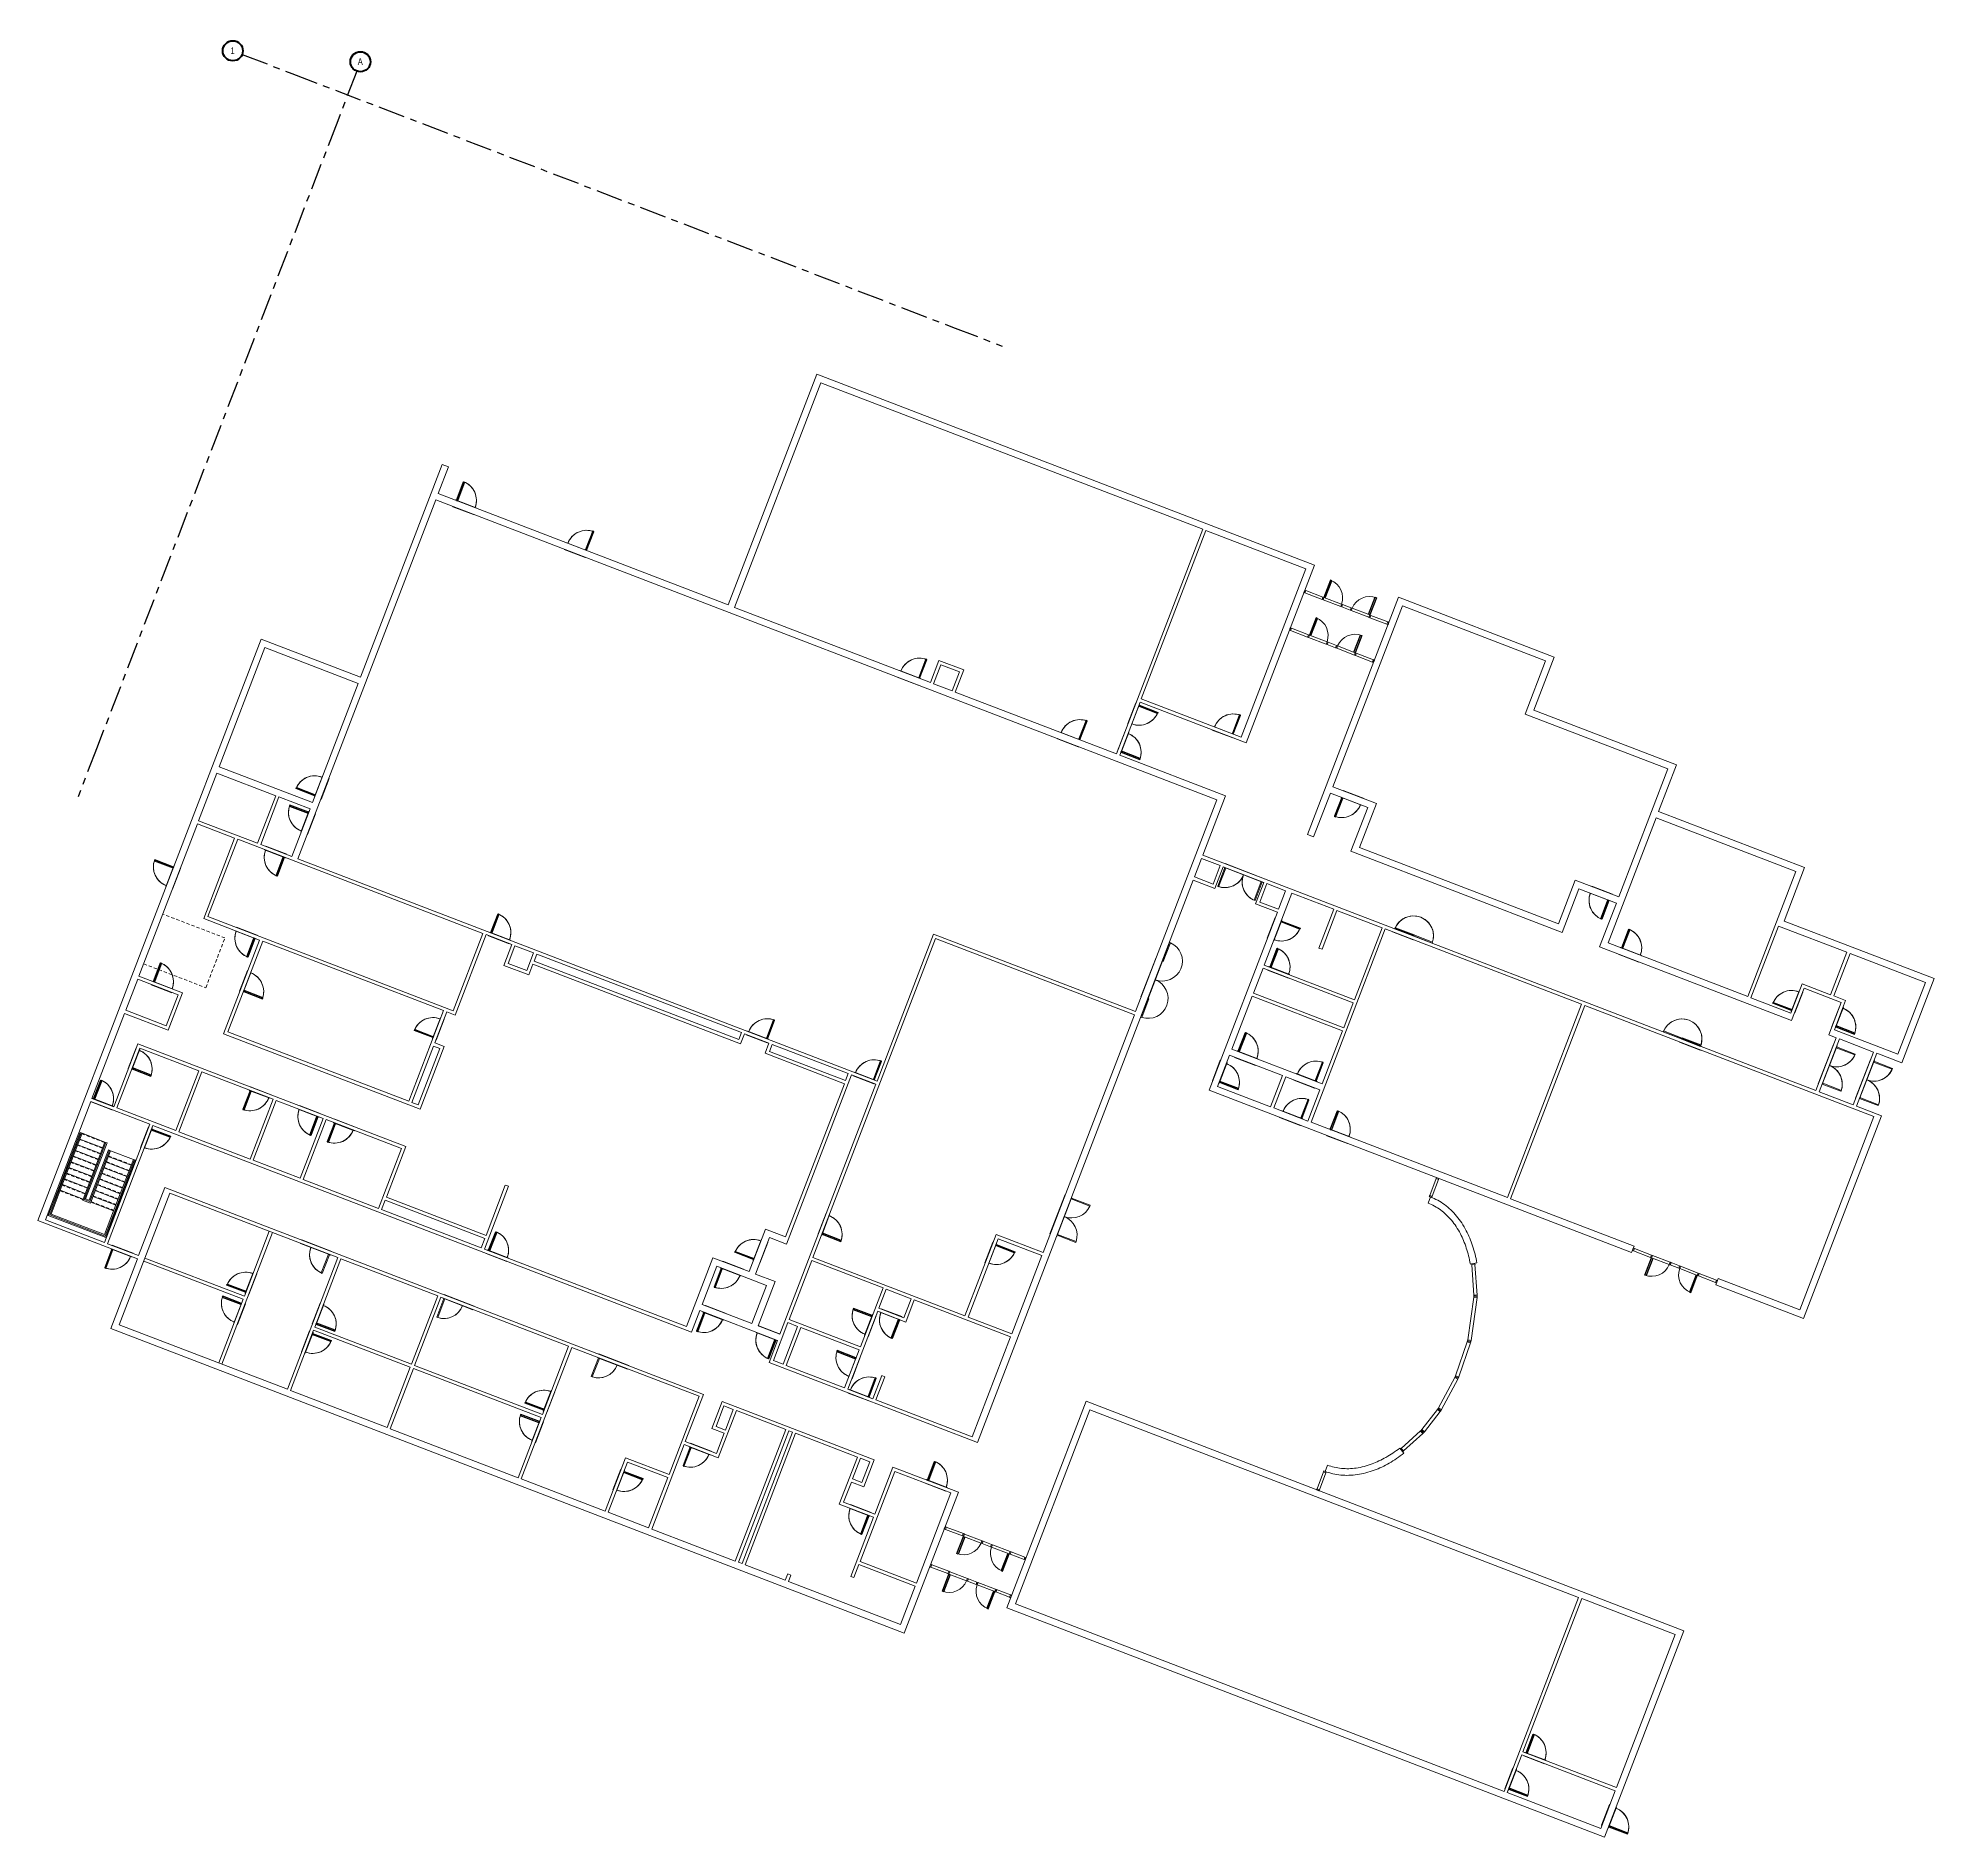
# Model space of a CAD drawing. Header units: inches. Extents: x -907 to 2508, y -1874 to 1367.
import ezdxf

# ---------------------------------------------------------------- set-up
doc = ezdxf.new("R2010")
doc.units = ezdxf.units.IN
doc.header["$MEASUREMENT"] = 0
doc.linetypes.add('Grid Line', pattern=[84, 48, -12, 12, -12])
doc.linetypes.add('Overhead', pattern=[9.75, 6, -3.75])
for name, color, linetype, lineweight in [('A-DOOR', 31, 'Continuous', 15), ('A-DOOR-FRAM', 31, 'Continuous', 9), ('A-FLOR-HRAL', 11, 'Continuous', 9), ('A-GLAZ-CWMG', 51, 'Continuous', 9), ('A-WALL', 113, 'Continuous', 15), ('S-GRID', 1, 'Continuous', 9), ('S-GRID-IDEN', 1, 'Continuous', 50), ('S-STRS', 31, 'Continuous', 9)]:
    doc.layers.add(name, color=color, linetype=linetype, lineweight=lineweight)
doc.styles.add('Arial Narrow', font='ARIALN.TTF', dxfattribs={"height": 12})

# ---------------------------------------------------------------- blocks, each defined once
blk = doc.blocks.new('Door-Single_CE_ - HM Door-2_ HM Frame-5252126-ROOF')
at = {"layer": 'A-DOOR'}
for p, q in [((16.25, -39.5), (16.25, -3.5)), ((16.25, -3.5), (18, -3.5)), ((18, -3.5), (18, -39.5)), ((18, -39.5), (16.25, -39.5))]:
    blk.add_line(p, q, dxfattribs=at)
at = {"layer": 'A-DOOR', "lineweight": 25}
for p, q in [((16.25, -39.5), (16.25, -3.5)), ((18, -3.5), (16.25, -3.5)), ((18, -3.5), (18, -39.5)), ((18, -39.5), (16.25, -39.5))]:
    blk.add_line(p, q, dxfattribs=at)
at = {"layer": 'A-DOOR', "lineweight": 9}
for start in [179.5, 179.5, 179.5, 180.00117]:
    blk.add_arc((18, -3.5), 36, start, 270, dxfattribs=at)
at = {"layer": 'A-DOOR-FRAM'}
for p, q in [((-20, 3.5), (20, 3.5)), ((-20, 3), (-20, 3.5)), ((20, 3.5), (20, 3)), ((-20, -3.5), (-20, -3)), ((20, -3.5), (-20, -3.5)), ((20, -3), (20, -3.5))]:
    blk.add_line(p, q, dxfattribs=at)
blk = doc.blocks.new('Door-Single_CE_ - WD Door-2_ WD Frame-5252166-ROOF')
at = {"layer": 'A-DOOR'}
for p, q in [((16, -39.5), (16, -3.5)), ((16, -3.5), (18, -3.5)), ((18, -3.5), (18, -39.5)), ((18, -39.5), (16, -39.5))]:
    blk.add_line(p, q, dxfattribs=at)
at = {"layer": 'A-DOOR', "lineweight": 25}
for p, q in [((16, -39.5), (16, -3.5)), ((18, -3.5), (16, -3.5)), ((18, -3.5), (18, -39.5)), ((18, -39.5), (16, -39.5))]:
    blk.add_line(p, q, dxfattribs=at)
at = {"layer": 'A-DOOR', "lineweight": 9}
for start in [179.5, 179.5, 179.5, 180.0012]:
    blk.add_arc((18, -3.5), 36, start, 270, dxfattribs=at)
at = {"layer": 'A-DOOR-FRAM'}
for p, q in [((-20, 3.5), (20, 3.5)), ((-20, 3), (-20, 3.5)), ((20, 3.5), (20, 3)), ((-20, -3.5), (-20, -3)), ((20, -3.5), (-20, -3.5)), ((20, -3), (20, -3.5))]:
    blk.add_line(p, q, dxfattribs=at)
blk = doc.blocks.new('Door-Single_CE_ - WD Door-2_ WD Frame-5252168-ROOF')
at = {"layer": 'A-DOOR'}
for p, q in [((18, 39.5), (16, 39.5)), ((16, 39.5), (16, 3.5)), ((18, 3.5), (18, 39.5)), ((16, 3.5), (18, 3.5))]:
    blk.add_line(p, q, dxfattribs=at)
at = {"layer": 'A-DOOR', "lineweight": 25}
for p, q in [((18, 39.5), (16, 39.5)), ((16, 39.5), (16, 3.5)), ((18, 3.5), (18, 39.5)), ((18, 3.5), (16, 3.5))]:
    blk.add_line(p, q, dxfattribs=at)
at = {"layer": 'A-DOOR', "lineweight": 9}
for end in [179.9988, 180.5, 180.5, 180.5]:
    blk.add_arc((18, 3.5), 36, 90, end, dxfattribs=at)
at = {"layer": 'A-DOOR-FRAM'}
for p, q in [((-20, 3.5), (20, 3.5)), ((-20, 3), (-20, 3.5)), ((20, 3.5), (20, 3)), ((-20, -3.5), (-20, -3)), ((20, -3.5), (-20, -3.5)), ((20, -3), (20, -3.5))]:
    blk.add_line(p, q, dxfattribs=at)
blk = doc.blocks.new('Door-Single_CE_ - HM Door-2_ HM Frame-5252123-ROOF')
at = {"layer": 'A-DOOR'}
for p, q in [((18, 39.5), (16.25, 39.5)), ((16.25, 39.5), (16.25, 3.5)), ((18, 3.5), (18, 39.5)), ((16.25, 3.5), (18, 3.5))]:
    blk.add_line(p, q, dxfattribs=at)
at = {"layer": 'A-DOOR', "lineweight": 25}
for p, q in [((18, 39.5), (16.25, 39.5)), ((16.25, 39.5), (16.25, 3.5)), ((18, 3.5), (18, 39.5)), ((18, 3.5), (16.25, 3.5))]:
    blk.add_line(p, q, dxfattribs=at)
at = {"layer": 'A-DOOR', "lineweight": 9}
for end in [179.99883, 180.5, 180.5, 180.5]:
    blk.add_arc((18, 3.5), 36, 90, end, dxfattribs=at)
at = {"layer": 'A-DOOR-FRAM'}
for p, q in [((-20, 3.5), (20, 3.5)), ((-20, 3), (-20, 3.5)), ((20, 3.5), (20, 3)), ((-20, -3.5), (-20, -3)), ((20, -3.5), (-20, -3.5)), ((20, -3), (20, -3.5))]:
    blk.add_line(p, q, dxfattribs=at)
blk = doc.blocks.new('Door-Single_CE_ - WD Door-2_ HM Frame-5252155-ROOF')
at = {"layer": 'A-DOOR'}
for p, q in [((18, 39.5), (16, 39.5)), ((16, 39.5), (16, 3.5)), ((18, 3.5), (18, 39.5)), ((16, 3.5), (18, 3.5))]:
    blk.add_line(p, q, dxfattribs=at)
at = {"layer": 'A-DOOR', "lineweight": 25}
for p, q in [((18, 39.5), (16, 39.5)), ((16, 39.5), (16, 3.5)), ((18, 3.5), (18, 39.5)), ((18, 3.5), (16, 3.5))]:
    blk.add_line(p, q, dxfattribs=at)
at = {"layer": 'A-DOOR', "lineweight": 9}
for end in [179.9988, 180.5, 180.5, 180.5]:
    blk.add_arc((18, 3.5), 36, 90, end, dxfattribs=at)
at = {"layer": 'A-DOOR-FRAM'}
for p, q in [((-20, 3.5), (20, 3.5)), ((-20, 3), (-20, 3.5)), ((20, 3.5), (20, 3)), ((-20, -3.5), (-20, -3)), ((20, -3.5), (-20, -3.5)), ((20, -3), (20, -3.5))]:
    blk.add_line(p, q, dxfattribs=at)
blk = doc.blocks.new('Door-Single_CE_ - WD Door-2_ HM Frame-5252156-ROOF')
at = {"layer": 'A-DOOR'}
for p, q in [((16, -39.5), (16, -3.5)), ((16, -3.5), (18, -3.5)), ((18, -3.5), (18, -39.5)), ((18, -39.5), (16, -39.5))]:
    blk.add_line(p, q, dxfattribs=at)
at = {"layer": 'A-DOOR', "lineweight": 25}
for p, q in [((16, -39.5), (16, -3.5)), ((18, -3.5), (16, -3.5)), ((18, -3.5), (18, -39.5)), ((18, -39.5), (16, -39.5))]:
    blk.add_line(p, q, dxfattribs=at)
at = {"layer": 'A-DOOR', "lineweight": 9}
for start in [179.5, 179.5, 179.5, 180.0012]:
    blk.add_arc((18, -3.5), 36, start, 270, dxfattribs=at)
at = {"layer": 'A-DOOR-FRAM'}
for p, q in [((-20, 3.5), (20, 3.5)), ((-20, 3), (-20, 3.5)), ((20, 3.5), (20, 3)), ((-20, -3.5), (-20, -3)), ((20, -3.5), (-20, -3.5)), ((20, -3), (20, -3.5))]:
    blk.add_line(p, q, dxfattribs=at)
blk = doc.blocks.new('Door-Single-Sidelite_CE_ - WD Door-2_ HM Frame-Sidelite-5252143-ROOF')
at = {"layer": 'A-DOOR'}
for p, q in [((16, -3.5), (18, -3.5)), ((16, -39.5), (16, -3.5)), ((18, -3.5), (18, -39.5)), ((18, -39.5), (16, -39.5))]:
    blk.add_line(p, q, dxfattribs=at)
at = {"layer": 'A-DOOR', "lineweight": 9}
for start, end in [(180.0012, 266.8077), (180.5, 270)]:
    blk.add_arc((18, -3.5), 36, start, end, dxfattribs=at)
at = {"layer": 'A-DOOR-FRAM'}
for p, q in [((-38, 3.5), (20, 3.5)), ((-38, 3), (-38, 3.5)), ((20, 3.5), (20, 3)), ((-38, -3.5), (-38, -3)), ((16, -3.5), (-38, -3.5)), ((20, -3.5), (18, -3.5)), ((20, -3), (20, -3.5))]:
    blk.add_line(p, q, dxfattribs=at)
blk = doc.blocks.new('Door-Single-Sidelite_CE_ - WD Door-2_ HM Frame-Sidelite-5252144-ROOF')
at = {"layer": 'A-DOOR'}
for p, q in [((18, 39.5), (16, 39.5)), ((16, 39.5), (16, 3.5)), ((18, 3.5), (18, 39.5)), ((16, 3.5), (18, 3.5))]:
    blk.add_line(p, q, dxfattribs=at)
at = {"layer": 'A-DOOR', "lineweight": 9}
for start, end in [(90, 179.5), (93.1923, 179.9988)]:
    blk.add_arc((18, 3.5), 36, start, end, dxfattribs=at)
at = {"layer": 'A-DOOR-FRAM'}
for p, q in [((-38, 3.5), (16, 3.5)), ((-38, 3), (-38, 3.5)), ((18, 3.5), (20, 3.5)), ((20, 3.5), (20, 3)), ((-38, -3.5), (-38, -3)), ((20, -3.5), (-38, -3.5)), ((20, -3), (20, -3.5))]:
    blk.add_line(p, q, dxfattribs=at)
blk = doc.blocks.new('Rectangular Mullion - 4 1_2_ x 2_ Rectangular_CE_-5255816-ROOF')
at = {"layer": 'A-GLAZ-CWMG'}
for p, q in [((818.1, -1432.1), (819.7, -1427.9)), ((843, -1441.7), (818.1, -1432.1)), ((819.7, -1427.9), (844.6, -1437.5)), ((844.6, -1437.5), (843, -1441.7))]:
    blk.add_line(p, q, dxfattribs=at)
blk = doc.blocks.new('Rectangular Mullion - 4 1_2_ x 2_ Rectangular_CE_-5161800-ROOF')
at = {"layer": 'A-GLAZ-CWMG'}
for p, q in [((-2, -2.25), (-2, 2.25)), ((-2, 2.25), (0, 2.25)), ((0, 2.25), (0, -2.25)), ((0, -2.25), (-2, -2.25))]:
    blk.add_line(p, q, dxfattribs=at)
blk = doc.blocks.new('Rectangular Mullion - 4 1_2_ x 2_ Rectangular_CE_-5161801-ROOF')
at = {"layer": 'A-GLAZ-CWMG'}
for p, q in [((0, 2.25), (-2, 2.25)), ((-2, 2.25), (-2, -2.25)), ((0, -2.25), (0, 2.25)), ((-2, -2.25), (0, -2.25))]:
    blk.add_line(p, q, dxfattribs=at)
blk = doc.blocks.new('CW-Single_CE_ - Medium Style-5162126-ROOF')
at = {"layer": 'A-DOOR', "lineweight": 25}
for p, q in [((-17, -35.5), (-17, -2.25)), ((-14.5, -2.25), (-14.5, -35.5)), ((-14.5, -35.5), (-17, -35.5))]:
    blk.add_line(p, q, dxfattribs=at)
at = {"layer": 'A-DOOR', "lineweight": 9}
blk.add_arc((-17, -1.5), 34, 270, 358.73251, dxfattribs=at)
blk = doc.blocks.new('Rectangular Mullion - 4 1_2_ x 2_ Rectangular_CE_-5162069-ROOF')
at = {"layer": 'A-GLAZ-CWMG'}
for p, q in [((701.2, -1387.2), (702.8, -1383)), ((732, -1399.1), (701.2, -1387.2)), ((702.8, -1383), (733.6, -1394.9)), ((733.6, -1394.9), (732, -1399.1))]:
    blk.add_line(p, q, dxfattribs=at)
blk = doc.blocks.new('Rectangular Mullion - 4 1_2_ x 2_ Rectangular_CE_-5161853-ROOF')
at = {"layer": 'A-GLAZ-CWMG'}
for p, q in [((-1, -2.25), (-1, 2.25)), ((-1, 2.25), (1, 2.25)), ((1, 2.25), (1, -2.25)), ((1, -2.25), (-1, -2.25))]:
    blk.add_line(p, q, dxfattribs=at)
blk = doc.blocks.new('Rectangular Mullion - 4 1_2_ x 2_ Rectangular_CE_-5161927-ROOF')
at = {"layer": 'A-GLAZ-CWMG'}
for p, q in [((733.8, -1399.8), (735.4, -1395.6)), ((765.6, -1412), (733.8, -1399.8)), ((735.4, -1395.6), (767.2, -1407.8)), ((767.2, -1407.8), (765.6, -1412))]:
    blk.add_line(p, q, dxfattribs=at)
blk = doc.blocks.new('CW-Single_CE_ - Medium Style-5162120-ROOF')
at = {"layer": 'A-DOOR', "lineweight": 25}
for p, q in [((-17, 35.5), (-17, 2.25)), ((-14.5, 35.5), (-17, 35.5)), ((-14.5, 2.25), (-14.5, 35.5))]:
    blk.add_line(p, q, dxfattribs=at)
at = {"layer": 'A-DOOR', "lineweight": 9}
blk.add_arc((-17, 1.5), 34, 1.26749, 90, dxfattribs=at)
blk = doc.blocks.new('Rectangular Mullion - 4 1_2_ x 2_ Rectangular_CE_-5162117-ROOF')
at = {"layer": 'A-GLAZ-CWMG'}
for p, q in [((767.4, -1412.7), (769.1, -1408.5)), ((782.6, -1418.5), (767.4, -1412.7)), ((769.1, -1408.5), (784.2, -1414.3)), ((784.2, -1414.3), (782.6, -1418.5))]:
    blk.add_line(p, q, dxfattribs=at)
blk = doc.blocks.new('Door-Single_CE_ - HM Door-2_ HM Frame-5252121-ROOF')
at = {"layer": 'A-DOOR'}
for p, q in [((18, 42.5), (16.25, 42.5)), ((16.25, 42.5), (16.25, 6.5)), ((18, 6.5), (18, 42.5)), ((16.25, 6.5), (18, 6.5))]:
    blk.add_line(p, q, dxfattribs=at)
at = {"layer": 'A-DOOR', "lineweight": 25}
for p, q in [((18, 42.5), (16.25, 42.5)), ((16.25, 42.5), (16.25, 6.5)), ((18, 6.5), (18, 42.5)), ((18, 6.5), (16.25, 6.5))]:
    blk.add_line(p, q, dxfattribs=at)
at = {"layer": 'A-DOOR', "lineweight": 9}
for end in [179.99883, 180.5, 180.5, 180.5]:
    blk.add_arc((18, 6.5), 36, 90, end, dxfattribs=at)
at = {"layer": 'A-DOOR-FRAM'}
for p, q in [((-20, 6.5), (20, 6.5)), ((-20, 6), (-20, 6.5)), ((20, 6.5), (20, 6)), ((-20, -6.5), (-20, -6)), ((20, -6.5), (-20, -6.5)), ((20, -6), (20, -6.5))]:
    blk.add_line(p, q, dxfattribs=at)
blk = doc.blocks.new('Door-Single_CE_ - HM Door-2_ HM Frame-5252122-ROOF')
at = {"layer": 'A-DOOR'}
for p, q in [((16.25, -42.5), (16.25, -6.5)), ((16.25, -6.5), (18, -6.5)), ((18, -6.5), (18, -42.5)), ((18, -42.5), (16.25, -42.5))]:
    blk.add_line(p, q, dxfattribs=at)
at = {"layer": 'A-DOOR', "lineweight": 25}
for p, q in [((16.25, -42.5), (16.25, -6.5)), ((18, -6.5), (16.25, -6.5)), ((18, -6.5), (18, -42.5)), ((18, -42.5), (16.25, -42.5))]:
    blk.add_line(p, q, dxfattribs=at)
at = {"layer": 'A-DOOR', "lineweight": 9}
for start in [179.5, 179.5, 179.5, 180.00117]:
    blk.add_arc((18, -6.5), 36, start, 270, dxfattribs=at)
at = {"layer": 'A-DOOR-FRAM'}
for p, q in [((-20, 6.5), (20, 6.5)), ((-20, 6), (-20, 6.5)), ((20, 6.5), (20, 6)), ((-20, -6.5), (-20, -6)), ((20, -6.5), (-20, -6.5)), ((20, -6), (20, -6.5))]:
    blk.add_line(p, q, dxfattribs=at)
blk = doc.blocks.new('Door-Single_CE_ - WD Door-2_ WD Frame-5252169-ROOF')
at = {"layer": 'A-DOOR'}
for p, q in [((18, 42.5), (16, 42.5)), ((16, 42.5), (16, 6.5)), ((18, 6.5), (18, 42.5)), ((16, 6.5), (18, 6.5))]:
    blk.add_line(p, q, dxfattribs=at)
at = {"layer": 'A-DOOR', "lineweight": 25}
for p, q in [((18, 42.5), (16, 42.5)), ((16, 42.5), (16, 6.5)), ((18, 6.5), (18, 42.5)), ((18, 6.5), (16, 6.5))]:
    blk.add_line(p, q, dxfattribs=at)
at = {"layer": 'A-DOOR', "lineweight": 9}
for end in [179.9988, 180.5, 180.5, 180.5]:
    blk.add_arc((18, 6.5), 36, 90, end, dxfattribs=at)
at = {"layer": 'A-DOOR-FRAM'}
for p, q in [((-20, 6.5), (20, 6.5)), ((-20, 6), (-20, 6.5)), ((20, 6.5), (20, 6)), ((-20, -6.5), (-20, -6)), ((20, -6.5), (-20, -6.5)), ((20, -6), (20, -6.5))]:
    blk.add_line(p, q, dxfattribs=at)
blk = doc.blocks.new('Door-Double-Lite_CE_ - WD Door-2_ HM Frame-LG Lite-5164886-ROOF')
at = {"layer": 'A-DOOR'}
for p, q in [((-36, 8.3), (-72, 8.3)), ((-72, 8.3), (-72, 6.5)), ((-72, 6.5), (-36, 6.5)), ((-36, 6.5), (-36, 8.3)), ((72, 8.3), (36, 8.3)), ((36, 8.3), (36, 6.5)), ((36, 6.5), (72, 6.5)), ((72, 6.5), (72, 8.3))]:
    blk.add_line(p, q, dxfattribs=at)
at = {"layer": 'A-DOOR', "lineweight": 9}
for p in [(-36, 6.2), (36, 6.2)]:
    blk.add_line(p, (0, 6.5), dxfattribs=at)
for centre, start, end in [((-36, 6.5), 0.0012, 177.2157), ((36, 6.5), 2.7932, 179.9988), ((-36, 6.5), 359.5, 0), ((36, 6.5), 180, 180.5)]:
    blk.add_arc(centre, 36, start, end, dxfattribs=at)
at = {"layer": 'A-DOOR-FRAM'}
for p, q in [((-38, 6.5), (38, 6.5)), ((-38, 6), (-38, 6.5)), ((38, 6.5), (38, 6)), ((-38, -6.5), (-38, -6)), ((38, -6.5), (-38, -6.5)), ((38, -6), (38, -6.5))]:
    blk.add_line(p, q, dxfattribs=at)
blk = doc.blocks.new('Rectangular Mullion - 4 1_2_ x 2_ Rectangular_CE_-5166279-ROOF')
at = {"layer": 'A-GLAZ-CWMG'}
for p, q in [((1491.8, 322.9), (1493.4, 327.1)), ((1522.6, 311), (1491.8, 322.9)), ((1493.4, 327.1), (1524.2, 315.2)), ((1524.2, 315.2), (1522.6, 311))]:
    blk.add_line(p, q, dxfattribs=at)
blk = doc.blocks.new('Rectangular Mullion - 4 1_2_ x 2_ Rectangular_CE_-5166287-ROOF')
at = {"layer": 'A-GLAZ-CWMG'}
for p, q in [((-2, -2.25), (-2, 2.25)), ((-2, 2.25), (0, 2.25)), ((0, 2.25), (0, -2.25)), ((0, -2.25), (-2, -2.25))]:
    blk.add_line(p, q, dxfattribs=at)
blk = doc.blocks.new('Rectangular Mullion - 4 1_2_ x 2_ Rectangular_CE_-5166288-ROOF')
at = {"layer": 'A-GLAZ-CWMG'}
for p, q in [((0, 2.25), (-2, 2.25)), ((-2, 2.25), (-2, -2.25)), ((0, -2.25), (0, 2.25)), ((-2, -2.25), (0, -2.25))]:
    blk.add_line(p, q, dxfattribs=at)
blk = doc.blocks.new('CW-Single_CE_ - Medium Style-5166289-ROOF')
at = {"layer": 'A-DOOR', "lineweight": 25}
for p, q in [((-17, 35.5), (-17, 2.25)), ((-14.5, 35.5), (-17, 35.5)), ((-14.5, 2.25), (-14.5, 35.5))]:
    blk.add_line(p, q, dxfattribs=at)
at = {"layer": 'A-DOOR', "lineweight": 9}
blk.add_arc((-17, 1.5), 34, 1.26749, 90, dxfattribs=at)
blk = doc.blocks.new('Rectangular Mullion - 4 1_2_ x 2_ Rectangular_CE_-5166282-ROOF')
at = {"layer": 'A-GLAZ-CWMG'}
for p, q in [((-1, -2.25), (-1, 2.25)), ((-1, 2.25), (1, 2.25)), ((1, 2.25), (1, -2.25)), ((1, -2.25), (-1, -2.25))]:
    blk.add_line(p, q, dxfattribs=at)
blk = doc.blocks.new('Rectangular Mullion - 4 1_2_ x 2_ Rectangular_CE_-5166283-ROOF')
at = {"layer": 'A-GLAZ-CWMG'}
for p, q in [((1407.5, 355.2), (1409.1, 359.4)), ((1439.3, 343), (1407.5, 355.2)), ((1409.1, 359.4), (1440.9, 347.2)), ((1440.9, 347.2), (1439.3, 343))]:
    blk.add_line(p, q, dxfattribs=at)
blk = doc.blocks.new('CW-Single_CE_ - Medium Style-5166291-ROOF')
at = {"layer": 'A-DOOR', "lineweight": 25}
for p, q in [((-17, -35.5), (-17, -2.25)), ((-14.5, -2.25), (-14.5, -35.5)), ((-14.5, -35.5), (-17, -35.5))]:
    blk.add_line(p, q, dxfattribs=at)
at = {"layer": 'A-DOOR', "lineweight": 9}
blk.add_arc((-17, -1.5), 34, 270, 358.73251, dxfattribs=at)
blk = doc.blocks.new('Rectangular Mullion - 4 1_2_ x 2_ Rectangular_CE_-5166285-ROOF')
at = {"layer": 'A-GLAZ-CWMG'}
for p, q in [((1441.1, 342.3), (1442.8, 346.5)), ((1456.3, 336.5), (1441.1, 342.3)), ((1442.8, 346.5), (1457.9, 340.7)), ((1457.9, 340.7), (1456.3, 336.5))]:
    blk.add_line(p, q, dxfattribs=at)
blk = doc.blocks.new('Door-Single_CE_ - WD Door-2_ HM Frame-5252157-ROOF')
at = {"layer": 'A-DOOR'}
for p, q in [((18, 42.5), (16, 42.5)), ((16, 42.5), (16, 6.5)), ((18, 6.5), (18, 42.5)), ((16, 6.5), (18, 6.5))]:
    blk.add_line(p, q, dxfattribs=at)
at = {"layer": 'A-DOOR', "lineweight": 25}
for p, q in [((18, 42.5), (16, 42.5)), ((16, 42.5), (16, 6.5)), ((18, 6.5), (18, 42.5)), ((18, 6.5), (16, 6.5))]:
    blk.add_line(p, q, dxfattribs=at)
at = {"layer": 'A-DOOR', "lineweight": 9}
for end in [179.9988, 180.5, 180.5, 180.5]:
    blk.add_arc((18, 6.5), 36, 90, end, dxfattribs=at)
at = {"layer": 'A-DOOR-FRAM'}
for p, q in [((-20, 6.5), (20, 6.5)), ((-20, 6), (-20, 6.5)), ((20, 6.5), (20, 6)), ((-20, -6.5), (-20, -6)), ((20, -6.5), (-20, -6.5)), ((20, -6), (20, -6.5))]:
    blk.add_line(p, q, dxfattribs=at)
blk = doc.blocks.new('Door-Single_CE_ - WD Door-2_ HM Frame-5252153-ROOF')
at = {"layer": 'A-DOOR'}
for p, q in [((16, -42.5), (16, -6.5)), ((16, -6.5), (18, -6.5)), ((18, -6.5), (18, -42.5)), ((18, -42.5), (16, -42.5))]:
    blk.add_line(p, q, dxfattribs=at)
at = {"layer": 'A-DOOR', "lineweight": 25}
for p, q in [((16, -42.5), (16, -6.5)), ((18, -6.5), (16, -6.5)), ((18, -6.5), (18, -42.5)), ((18, -42.5), (16, -42.5))]:
    blk.add_line(p, q, dxfattribs=at)
at = {"layer": 'A-DOOR', "lineweight": 9}
for start in [179.5, 179.5, 179.5, 180.0012]:
    blk.add_arc((18, -6.5), 36, start, 270, dxfattribs=at)
at = {"layer": 'A-DOOR-FRAM'}
for p, q in [((-20, 6.5), (20, 6.5)), ((-20, 6), (-20, 6.5)), ((20, 6.5), (20, 6)), ((-20, -6.5), (-20, -6)), ((20, -6.5), (-20, -6.5)), ((20, -6), (20, -6.5))]:
    blk.add_line(p, q, dxfattribs=at)
blk = doc.blocks.new('Door-Double-Lite_CE_ - WD Door-2_ HM Frame-LG Lite-5167115-ROOF')
at = {"layer": 'A-DOOR'}
for p, q in [((-36, 39.5), (-36, 3.5)), ((-34.2, 39.5), (-36, 39.5)), ((-34.2, 3.5), (-34.2, 39.5)), ((36, 39.5), (34.2, 39.5)), ((34.2, 39.5), (34.2, 3.5)), ((36, 3.5), (36, 39.5)), ((-36, 3.5), (-34.2, 3.5)), ((34.2, 3.5), (36, 3.5))]:
    blk.add_line(p, q, dxfattribs=at)
at = {"layer": 'A-DOOR', "lineweight": 9}
for p, q in [((-36, 3.2), (-36, 39.5)), ((36, 3.2), (36, 39.5))]:
    blk.add_line(p, q, dxfattribs=at)
for centre, start, end in [((-36, 3.5), 359.5, 90), ((-36, 3.5), 0.0012, 87.2067), ((36, 3.5), 90, 180.5), ((36, 3.5), 92.7843, 179.9988)]:
    blk.add_arc(centre, 36, start, end, dxfattribs=at)
at = {"layer": 'A-DOOR-FRAM'}
for p, q in [((-38, 3.5), (38, 3.5)), ((-38, 3), (-38, 3.5)), ((38, 3.5), (38, 3)), ((-38, -3.5), (-38, -3)), ((38, -3.5), (-38, -3.5)), ((38, -3), (38, -3.5))]:
    blk.add_line(p, q, dxfattribs=at)
blk = doc.blocks.new('Door-Single_CE_ - HM Door-2_ HM Frame-5252124-ROOF')
at = {"layer": 'A-DOOR', "lineweight": 25}
for p, q in [((-18, 3.5), (-18, 5.25)), ((-18, 5.25), (18, 5.25)), ((18, 3.5), (-18, 3.5)), ((18, 3.5), (18, 5.25))]:
    blk.add_line(p, q, dxfattribs=at)
at = {"layer": 'A-DOOR'}
for p, q in [((54, 5.25), (18, 5.25)), ((18, 5.25), (18, 3.5)), ((18, 3.5), (54, 3.5)), ((54, 3.5), (54, 5.25))]:
    blk.add_line(p, q, dxfattribs=at)
at = {"layer": 'A-DOOR', "lineweight": 9}
for start, end in [(0, 179.99884), (0, 180.5), (180, 180.5), (180, 180.5)]:
    blk.add_arc((18, 3.5), 36, start, end, dxfattribs=at)
at = {"layer": 'A-DOOR-FRAM'}
for p, q in [((-20, 3.5), (20, 3.5)), ((-20, 3), (-20, 3.5)), ((20, 3.5), (20, 3)), ((-20, -3.5), (-20, -3)), ((20, -3.5), (-20, -3.5)), ((20, -3), (20, -3.5))]:
    blk.add_line(p, q, dxfattribs=at)
blk = doc.blocks.new('Door-Single_CE_ - HM Door-2_ HM Frame-5252125-ROOF')
at = {"layer": 'A-DOOR', "lineweight": 25}
for p, q in [((-18, -3.5), (-18, -5.25)), ((18, -3.5), (-18, -3.5)), ((-18, -5.25), (18, -5.25)), ((18, -3.5), (18, -5.25))]:
    blk.add_line(p, q, dxfattribs=at)
at = {"layer": 'A-DOOR'}
for p, q in [((18, -3.5), (54, -3.5)), ((18, -5.25), (18, -3.5)), ((54, -5.25), (18, -5.25)), ((54, -3.5), (54, -5.25))]:
    blk.add_line(p, q, dxfattribs=at)
at = {"layer": 'A-DOOR', "lineweight": 9}
for start, end in [(179.5, 360), (179.5, 180), (179.5, 180), (180.00116, 360)]:
    blk.add_arc((18, -3.5), 36, start, end, dxfattribs=at)
at = {"layer": 'A-DOOR-FRAM'}
for p, q in [((-20, 3.5), (20, 3.5)), ((-20, 3), (-20, 3.5)), ((20, 3.5), (20, 3)), ((-20, -3.5), (-20, -3)), ((20, -3.5), (-20, -3.5)), ((20, -3), (20, -3.5))]:
    blk.add_line(p, q, dxfattribs=at)
blk = doc.blocks.new('Rectangular Mullion - 6_ x 2_ Rectangular_CE_-5168748-ROOF')
at = {"layer": 'A-GLAZ-CWMG'}
for p, q in [((1675.2, -842.8), (1681.1, -842.4)), ((1679, -897.7), (1675.2, -842.8)), ((1681.1, -842.4), (1685, -897.3)), ((1685, -897.3), (1679, -897.7))]:
    blk.add_line(p, q, dxfattribs=at)
blk = doc.blocks.new('Rectangular Mullion - 6_ x 2_ Rectangular_CE_-5168535-ROOF')
at = {"layer": 'A-GLAZ-CWMG'}
for p, q in [((-2, -2.25), (-2, 3.75)), ((-2, 3.75), (0, 3.75)), ((0, 3.75), (0, -2.25)), ((0, -2.25), (-2, -2.25))]:
    blk.add_line(p, q, dxfattribs=at)
blk = doc.blocks.new('Rectangular Mullion - 6_ x 2_ Rectangular_CE_-5168536-ROOF')
at = {"layer": 'A-GLAZ-CWMG'}
for p, q in [((0, 3.75), (-2, 3.75)), ((-2, 3.75), (-2, -2.25)), ((0, -2.25), (0, 3.75)), ((-2, -2.25), (0, -2.25))]:
    blk.add_line(p, q, dxfattribs=at)
blk = doc.blocks.new('Rectangular Mullion - 6_ x 2_ Rectangular_CE_-5168968-ROOF')
at = {"layer": 'A-GLAZ-CWMG'}
for p, q in [((1668, -978.1), (1678.9, -900.9)), ((1684.8, -901.7), (1674, -979)), ((1678.9, -900.9), (1684.8, -901.7)), ((1674, -979), (1668, -978.1))]:
    blk.add_line(p, q, dxfattribs=at)
blk = doc.blocks.new('Rectangular Mullion - 6_ x 2_ Rectangular_CE_-5169120-ROOF')
at = {"layer": 'A-GLAZ-CWMG'}
for p, q in [((1646.1, -1042.8), (1667.3, -981.3)), ((1672.9, -983.3), (1651.8, -1044.7)), ((1667.3, -981.3), (1672.9, -983.3)), ((1651.8, -1044.7), (1646.1, -1042.8))]:
    blk.add_line(p, q, dxfattribs=at)
blk = doc.blocks.new('Rectangular Mullion - 6_ x 2_ Rectangular_CE_-5169251-ROOF')
at = {"layer": 'A-GLAZ-CWMG'}
for p, q in [((1615.6, -1100.6), (1644.8, -1045.9)), ((1650.1, -1048.7), (1620.9, -1103.5)), ((1644.8, -1045.9), (1650.1, -1048.7)), ((1620.9, -1103.5), (1615.6, -1100.6))]:
    blk.add_line(p, q, dxfattribs=at)
blk = doc.blocks.new('Rectangular Mullion - 6_ x 2_ Rectangular_CE_-5169409-ROOF')
at = {"layer": 'A-GLAZ-CWMG'}
for p, q in [((1585.5, -1139.7), (1613.8, -1103.4)), ((1618.6, -1107.1), (1590.2, -1143.4)), ((1613.8, -1103.4), (1618.6, -1107.1)), ((1590.2, -1143.4), (1585.5, -1139.7))]:
    blk.add_line(p, q, dxfattribs=at)
blk = doc.blocks.new('Rectangular Mullion - 6_ x 2_ Rectangular_CE_-5169534-ROOF')
at = {"layer": 'A-GLAZ-CWMG'}
for p, q in [((1548.4, -1173.4), (1583.2, -1142.1)), ((1587.3, -1146.6), (1552.4, -1177.9)), ((1583.2, -1142.1), (1587.3, -1146.6)), ((1552.4, -1177.9), (1548.4, -1173.4))]:
    blk.add_line(p, q, dxfattribs=at)
blk = doc.blocks.new('Rectangular Mullion - 4 1_2_ x 2_ Rectangular_CE_-5169578-ROOF')
at = {"layer": 'A-GLAZ-CWMG'}
for p, q in [((1599.6, -717.8), (1611.2, -687.4)), ((1615.4, -689.1), (1603.8, -719.4)), ((1611.2, -687.4), (1615.4, -689.1)), ((1603.8, -719.4), (1599.6, -717.8))]:
    blk.add_line(p, q, dxfattribs=at)
blk = doc.blocks.new('Railing - Railing-5172666-ROOF')
at = {"layer": 'A-FLOR-HRAL'}
for p, q in [((-829.2, -605.2), (-868.6, -707.9)), ((-827.4, -605.9), (-866.8, -708.6)), ((-829.2, -605.2), (-827.4, -605.9)), ((-770.6, -745.5), (-735.1, -653.1)), ((-768.7, -746.2), (-733.3, -653.8)), ((-735.1, -653.1), (-733.3, -653.8)), ((-868.6, -707.9), (-885.8, -752.7)), ((-866.8, -708.6), (-883.3, -751.5)), ((-787.1, -788.4), (-770.6, -745.5)), ((-785.9, -791), (-768.7, -746.2)), ((-885.8, -752.7), (-785.9, -791)), ((-883.3, -751.5), (-787.1, -788.4))]:
    blk.add_line(p, q, dxfattribs=at)
blk = doc.blocks.new('Railing - Railing-5172670-ROOF')
at = {"layer": 'A-FLOR-HRAL'}
for p, q in [((-786.3, -621.7), (-825.7, -724.3)), ((-784.4, -622.4), (-823.8, -725.1)), ((-813.6, -729), (-778.1, -636.6)), ((-812.4, -731.6), (-776.2, -637.3)), ((-786.3, -621.7), (-784.4, -622.4)), ((-778.1, -636.6), (-776.2, -637.3)), ((-825.7, -724.3), (-826.4, -726.2)), ((-826.4, -726.2), (-812.4, -731.6)), ((-823.8, -725.1), (-813.6, -729))]:
    blk.add_line(p, q, dxfattribs=at)
blk = doc.blocks.new('Overhead-Sectional - 8_ x 10_-5210600-ROOF')
at = {"layer": 'A-DOOR', "linetype": 'Overhead'}
for p, q in [((-48, -6), (-48, -126)), ((48, -126), (48, -6)), ((-48, -126), (48, -126))]:
    blk.add_line(p, q, dxfattribs=at)
blk = doc.blocks.new('Door-Double_CE_ - WD Door-2_ HM Frame-5214421-ROOF')
at = {"layer": 'A-DOOR'}
for p, q in [((-34.25, 42.5), (-36, 42.5)), ((-36, 42.5), (-36, 6.5)), ((-34.25, 6.5), (-34.25, 42.5)), ((36, 42.5), (34.25, 42.5)), ((34.25, 42.5), (34.25, 6.5)), ((36, 6.5), (36, 42.5)), ((-36, 6.5), (-34.25, 6.5)), ((34.25, 6.5), (36, 6.5))]:
    blk.add_line(p, q, dxfattribs=at)
at = {"layer": 'A-DOOR', "lineweight": 9}
for centre, start, end in [((-36, 6.5), 0.00117, 87.20673), ((36, 6.5), 92.78435, 179.99883)]:
    blk.add_arc(centre, 36, start, end, dxfattribs=at)
at = {"layer": 'A-DOOR-FRAM'}
for p, q in [((-38, 6.5), (-36, 6.5)), ((-38, 6), (-38, 6.5)), ((-34.25, 6.5), (34.25, 6.5)), ((36, 6.5), (38, 6.5)), ((38, 6.5), (38, 6)), ((-38, -6.5), (-38, -6)), ((38, -6.5), (-38, -6.5)), ((38, -6), (38, -6.5))]:
    blk.add_line(p, q, dxfattribs=at)
blk = doc.blocks.new('Grid - Grid Head-Circle_CE_-46466-ROOF')
at = {"layer": 'S-GRID-IDEN'}
blk.add_circle((0, 0), 0.188, dxfattribs=at)

msp = doc.modelspace()

# ---------------------------------------------------------------- linework, layer by layer
at = {"layer": 'A-WALL'}
for p, q in [((336.4, 345.8), (496.1, 761.7)), ((496.1, 761.7), (1392, 417.8)), ((503, 746.2), (347.6, 341.5)), ((1191, 482.1), (503, 746.2)), ((-325.8, 215.7), (-178.8, 598.7)), ((-167.6, 594.4), (-186.1, 546.4)), ((-167.6, 594.4), (-178.8, 598.7)), ((-190.4, 535.2), (-438.6, -111.5)), ((1216.4, -4.9), (-190.4, 535.2)), ((-186.1, 546.4), (336.4, 345.8)), ((1035.7, 77.4), (1191, 482.1)), ((1196.6, 480), (1080.2, 176.5)), ((1376.4, 410.9), (1196.6, 480)), ((1260, 107.5), (1376.4, 410.9)), ((1392, 417.8), (1269, 97.6)), ((347.6, 341.5), (700.3, 206.1)), ((1379.4, -67.7), (1543.4, 359.7)), ((1550.3, 344.2), (1425.2, 18.3)), ((1543.4, 359.7), (1823.7, 252.1)), ((1808.2, 245.2), (1550.3, 344.2)), ((-907, -763), (-504.9, 284.5)), ((-504.9, 284.5), (-325.8, 215.7)), ((-498, 269), (-580.4, 54.3)), ((-330.1, 204.5), (-498, 269)), ((700.3, 206.1), (715.7, 246)), ((715.7, 246), (760.5, 228.8)), ((1771.5, 149.4), (1808.2, 245.2)), ((1823.7, 252.1), (1787, 156.3)), ((719.1, 238.3), (705.9, 204)), ((752.7, 225.4), (719.1, 238.3)), ((739.6, 191.1), (752.7, 225.4)), ((760.5, 228.8), (745.2, 188.9)), ((-412.5, -10.1), (-330.1, 204.5)), ((705.9, 204), (739.6, 191.1)), ((745.2, 188.9), (1035.7, 77.4)), ((1078, 170.9), (1041.3, 75.2)), ((1269, 97.6), (1078, 170.9)), ((1080.2, 176.5), (1260, 107.5)), ((2028.5, 50.7), (1771.5, 149.4)), ((1787, 156.3), (2044.1, 57.6)), ((1041.3, 75.2), (1231.9, 2)), ((-584.7, 43.1), (-617.6, -42.8)), ((-478.5, 2.3), (-584.7, 43.1)), ((-580.4, 54.3), (-412.5, -10.1)), ((1940, -179.8), (2028.5, 50.7)), ((2044.1, 57.6), (2011.9, -26.2)), ((-511.4, -83.5), (-478.5, 2.3)), ((-472.9, 0.2), (-505.8, -85.7)), ((-416.8, -21.3), (-472.9, 0.2)), ((1231.9, 2), (1190.8, -105.1)), ((1420.9, 7.1), (1390.6, -72)), ((1488.1, -18.7), (1420.9, 7.1)), ((1425.2, 18.3), (1503.6, -11.8)), ((-449.8, -107.2), (-416.8, -21.3)), ((1069.9, -386.7), (1216.4, -4.9)), ((1457.7, -97.8), (1488.1, -18.7)), ((1503.6, -11.8), (1473.2, -90.9)), ((2011.9, -26.2), (2274.7, -127.1)), ((-619.8, -48.4), (-725.2, -322.9)), ((-552.8, -74.1), (-619.8, -48.4)), ((-617.6, -42.8), (-511.4, -83.5)), ((1390.6, -72), (1379.4, -67.7)), ((2007.6, -37.4), (1921, -263)), ((2259.2, -134), (2007.6, -37.4)), ((-608.4, -219), (-552.8, -74.1)), ((-547.2, -76.2), (-600.7, -215.6)), ((-105.5, -245.8), (-547.2, -76.2)), ((-505.8, -85.7), (-449.8, -107.2)), ((1838.2, -243.9), (1457.7, -97.8)), ((1473.2, -90.9), (1831.3, -228.4)), ((-438.6, -111.5), (604.3, -511.8)), ((1188.7, -110.7), (1175.8, -144.1)), ((1222.3, -123.6), (1188.7, -110.7)), ((1190.8, -105.1), (2295.2, -529)), ((1209.5, -157), (1222.3, -123.6)), ((1227.9, -125.7), (1212.9, -164.7)), ((1300.9, -153.8), (1227.9, -125.7)), ((2172.6, -359.6), (2259.2, -134)), ((2274.7, -127.1), (2237.7, -223.5)), ((1173.7, -149.7), (784.9, -1162.6)), ((1212.9, -164.7), (1173.7, -149.7)), ((1175.8, -144.1), (1209.5, -157)), ((1286, -192.8), (1300.9, -153.8)), ((1306.5, -155.9), (1293.7, -189.3)), ((1340.1, -168.8), (1306.5, -155.9)), ((1327.3, -202.2), (1340.1, -168.8)), ((1831.3, -228.4), (1861.5, -149.7)), ((1868.4, -165.2), (1838.2, -243.9)), ((1861.5, -149.7), (1940, -179.8)), ((1935.7, -191.1), (1868.4, -165.2)), ((1325.2, -207.8), (1286, -192.8)), ((1293.7, -189.3), (1327.3, -202.2)), ((1351.3, -173.1), (1301.6, -302.8)), ((1427, -202.2), (1351.3, -173.1)), ((1400.1, -272.2), (1427, -202.2)), ((1432.6, -204.3), (1405.7, -274.4)), ((1514, -235.6), (1432.6, -204.3)), ((1905.4, -269.9), (1935.7, -191.1)), ((-507.7, -257.7), (-608.4, -219)), ((-600.7, -215.6), (-159, -385.2)), ((1202.2, -528.3), (1325.2, -207.8)), ((1519.6, -237.7), (1385.9, -585.9)), ((1464.2, -365.2), (1514, -235.6)), ((1873.2, -373.5), (1519.6, -237.7)), ((2227.8, -232.5), (2178.2, -361.8)), ((2351, -279.8), (2227.8, -232.5)), ((2237.7, -223.5), (2507.9, -327.2)), ((-572.5, -426.5), (-507.7, -257.7)), ((-502.1, -259.9), (-564.8, -423.1)), ((-176.3, -384.9), (-502.1, -259.9)), ((-159, -385.2), (-105.5, -245.8)), ((-99.9, -248), (-155.5, -392.9)), ((-53.4, -265.8), (-99.9, -248)), ((-67.8, -303.4), (-53.4, -265.8)), ((-47.8, -267.9), (-60.1, -299.9)), ((-14.2, -280.8), (-47.8, -267.9)), ((709.5, -254.7), (488.8, -829.6)), ((604.3, -511.8), (706, -247)), ((706, -247), (1069.9, -386.7)), ((1067.7, -392.3), (709.5, -254.7)), ((1405.7, -274.4), (1400.1, -272.2)), ((2251.3, -402.7), (1905.4, -269.9)), ((1921, -263), (2172.6, -359.6)), ((-23, -320.6), (-67.8, -303.4)), ((-60.1, -299.9), (-26.5, -312.8)), ((-26.5, -312.8), (-14.2, -280.8)), ((-15.6, -301.2), (-23, -320.6)), ((358.6, -444.8), (-15.6, -301.2)), ((-8.6, -283), (-13.4, -295.6)), ((-13.4, -295.6), (355.2, -437.1)), ((360, -424.5), (-8.6, -283)), ((1301.6, -302.8), (1464.2, -365.2)), ((2321.6, -356.4), (2351, -279.8)), ((2356.6, -282), (2327.2, -358.5)), ((2492.4, -334.1), (2356.6, -282)), ((-727.3, -328.5), (-748.7, -384.3)), ((-654.5, -356.5), (-727.3, -328.5)), ((-725.2, -322.9), (-646.7, -353)), ((1299.4, -308.4), (1282.2, -353.2)), ((1462, -370.8), (1299.4, -308.4)), ((2250, -389.4), (2270.3, -336.7)), ((2270.3, -336.7), (2321.6, -356.4)), ((2442.8, -463.5), (2492.4, -334.1)), ((2507.9, -327.2), (2449.7, -479)), ((-675.9, -412.3), (-654.5, -356.5)), ((-646.7, -353), (-672.5, -420)), ((1280.1, -358.8), (1243.5, -454.2)), ((1442.7, -421.3), (1280.1, -358.8)), ((1282.2, -353.2), (1444.8, -415.7)), ((1444.8, -415.7), (1462, -370.8)), ((1739.5, -721.7), (1873.2, -373.5)), ((1878.8, -375.6), (1745.1, -723.8)), ((2399.7, -575.6), (1878.8, -375.6)), ((2178.2, -361.8), (2250, -389.4)), ((2273.7, -344.4), (2251.3, -402.7)), ((2340.9, -370.2), (2273.7, -344.4)), ((2318.5, -428.7), (2340.9, -370.2)), ((2327.2, -358.5), (2348.7, -366.8)), ((2348.7, -366.8), (2328.4, -419.6)), ((-750.9, -389.9), (-809.6, -543)), ((-672.5, -420), (-750.9, -389.9)), ((-748.7, -384.3), (-675.9, -412.3)), ((-238.9, -548.2), (-176.3, -384.9)), ((-170.7, -387.1), (-192.2, -443.2)), ((-155.5, -392.9), (-170.7, -387.1)), ((903.3, -820.6), (1067.7, -392.3)), ((-218.7, -562.4), (-572.5, -426.5)), ((-564.8, -423.1), (-238.9, -548.2)), ((-192.2, -443.2), (-175.4, -449.7)), ((355.2, -437.1), (360, -424.5)), ((365.6, -426.6), (358.6, -444.8)), ((409.6, -443.5), (365.6, -426.6)), ((402.6, -461.7), (409.6, -443.5)), ((1406.1, -516.6), (1442.7, -421.3)), ((2295.2, -529), (2331.8, -433.8)), ((2337.4, -435.9), (2300.8, -531.2)), ((2331.8, -433.8), (2318.5, -428.7)), ((2328.4, -419.6), (2442.8, -463.5)), ((2399, -459.6), (2337.4, -435.9)), ((-770.4, -558), (-726.9, -444.6)), ((-723.4, -452.4), (-764.8, -560.2)), ((-726.9, -444.6), (-244.5, -629.8)), ((-617.3, -493.1), (-723.4, -452.4)), ((-194.4, -448.8), (-233.3, -550.3)), ((-222.1, -554.6), (-183.2, -453.1)), ((-175.4, -449.7), (-218.7, -562.4)), ((-183.2, -453.1), (-194.4, -448.8)), ((545.5, -516.6), (402.6, -461.7)), ((415.2, -445.7), (410.4, -458.3)), ((410.4, -458.3), (547.6, -511)), ((552.5, -498.4), (415.2, -445.7)), ((1239.2, -465.4), (1217.7, -521.4)), ((1334.6, -502), (1239.2, -465.4)), ((1243.5, -454.2), (1406.1, -516.6)), ((2362.4, -554.8), (2399, -459.6)), ((2404.6, -461.7), (2368.1, -557)), ((2449.7, -479), (2404.6, -461.7)), ((-658.7, -600.9), (-617.3, -493.1)), ((-611.7, -495.3), (-653.1, -603.1)), ((-483.5, -544.5), (-611.7, -495.3)), ((558.1, -500.5), (441, -805.5)), ((547.6, -511), (552.5, -498.4)), ((602.2, -517.4), (558.1, -500.5)), ((1313.1, -558), (1334.6, -502)), ((1340.2, -504.1), (1318.7, -560.1)), ((1401.8, -527.8), (1340.2, -504.1)), ((-809.6, -543), (-770.4, -558)), ((-524.9, -652.3), (-483.5, -544.5)), ((429.3, -967.9), (602.2, -517.4)), ((439.7, -792.2), (545.5, -516.6)), ((1963.3, -820.5), (1202.2, -528.3)), ((1217.7, -521.4), (1313.1, -558)), ((1380.3, -583.8), (1401.8, -527.8)), ((2300.8, -531.2), (2362.4, -554.8)), ((-811.8, -548.6), (-893.6, -761.7)), ((-705.4, -589.5), (-811.8, -548.6)), ((-764.8, -560.2), (-658.7, -600.9)), ((-477.9, -546.6), (-519.3, -654.4)), ((-393.3, -579.1), (-477.9, -546.6)), ((-434.6, -686.9), (-393.3, -579.1)), ((-233.3, -550.3), (-222.1, -554.6)), ((1318.7, -560.1), (1380.3, -583.8)), ((2266.1, -923.8), (2399.7, -575.6)), ((2413.1, -574.3), (2273, -939.3)), ((2368.1, -557), (2413.1, -574.3)), ((-787.2, -802.6), (-705.4, -589.5)), ((-699.8, -591.6), (-781.6, -804.7)), ((270.1, -963.9), (-699.8, -591.6)), ((-653.1, -603.1), (-524.9, -652.3)), ((-387.7, -581.3), (-429, -689.1)), ((-252.2, -633.3), (-387.7, -581.3)), ((1385.9, -585.9), (1739.5, -721.7)), ((-293.6, -741.1), (-252.2, -633.3)), ((-244.5, -629.8), (-279.4, -720.9)), ((-519.3, -654.4), (-434.6, -686.9)), ((-669.5, -713.6), (-760.4, -950.6)), ((-725.6, -826.2), (-678.5, -703.7)), ((-678.5, -703.7), (291.6, -1076.1)), ((-366.8, -829.8), (-669.5, -713.6)), ((-429, -689.1), (-293.6, -741.1)), ((-59.6, -701.3), (-102.9, -814.3)), ((-99.9, -789.8), (-65.2, -699.2)), ((-59.6, -701.3), (-65.2, -699.2)), ((-281.6, -726.5), (-288, -743.2)), ((-288, -743.2), (-108.5, -812.1)), ((-102.1, -795.4), (-281.6, -726.5)), ((-279.4, -720.9), (-99.9, -789.8)), ((1601, -720.5), (1596.7, -731.7)), ((1745.1, -723.8), (1967.6, -809.2)), ((-727.7, -831.8), (-907, -763)), ((-893.6, -761.7), (-787.2, -802.6)), ((-484.6, -784.6), (-575.6, -1021.6)), ((-535.1, -899.3), (-490.2, -782.4)), ((374, -855.1), (403.5, -778.3)), ((403.5, -778.3), (439.7, -792.2)), ((-781.6, -804.7), (-725.6, -826.2)), ((-108.5, -812.1), (-102.1, -795.4)), ((-102.9, -814.3), (261.1, -954)), ((410.4, -793.8), (385.2, -859.4)), ((441, -805.5), (410.4, -793.8)), ((762.5, -934.7), (818.8, -788.2)), ((822.3, -795.9), (768.1, -936.9)), ((818.8, -788.2), (903.3, -820.6)), ((901.1, -826.2), (822.3, -795.9)), ((1963.3, -820.5), (1967.6, -809.2)), ((-775.9, -957.5), (-727.7, -831.8)), ((-537.3, -904.9), (-716.5, -836.1)), ((-714.4, -830.5), (-535.1, -899.3)), ((-457.7, -1066.8), (-366.8, -829.8)), ((-361.2, -832), (-408.4, -955)), ((-186.9, -898.9), (-361.2, -832)), ((261.1, -954), (308.7, -830)), ((315.6, -845.5), (289.2, -914.1)), ((308.7, -830), (374, -855.1)), ((405.2, -879.9), (315.6, -845.5)), ((486.6, -835.2), (445.9, -941.3)), ((615, -884.5), (486.6, -835.2)), ((488.8, -829.6), (762.5, -934.7)), ((847, -967.2), (901.1, -826.2)), ((1672.9, -841.7), (1684.7, -839.5)), ((378.9, -948.5), (405.2, -879.9)), ((385.2, -859.4), (420.7, -873)), ((420.7, -873), (390.1, -952.8)), ((574.3, -990.6), (615, -884.5)), ((620.6, -886.7), (607.5, -920.7)), ((665.6, -904), (620.6, -886.7)), ((2119.1, -867.4), (2114.8, -878.6)), ((2273, -939.3), (2114.8, -878.6)), ((2119.1, -867.4), (2266.1, -923.8)), ((-581.2, -1019.4), (-537.3, -904.9)), ((-234.1, -1021.8), (-186.9, -898.9)), ((-181.3, -901), (-228.5, -1024)), ((48.8, -989.3), (-181.3, -901)), ((289.2, -914.1), (378.9, -948.5)), ((607.5, -920.7), (652.6, -938)), ((652.6, -938), (665.6, -904)), ((671.2, -906.1), (656, -945.8)), ((844.9, -972.8), (671.2, -906.1)), ((-760.4, -950.6), (-457.7, -1066.8)), ((-408.4, -955), (-234.1, -1021.8)), ((284.9, -925.3), (270.1, -963.9)), ((425, -979.1), (284.9, -925.3)), ((390.1, -952.8), (429.3, -967.9)), ((443.7, -946.9), (417.6, -1015.2)), ((435.1, -1021.9), (461.3, -953.7)), ((466.9, -955.8), (440.7, -1024)), ((461.3, -953.7), (443.7, -946.9)), ((445.9, -941.3), (574.3, -990.6)), ((572.1, -996.2), (466.9, -955.8)), ((605.4, -926.3), (551.5, -1066.6)), ((656, -945.8), (605.4, -926.3)), ((768.1, -936.9), (847, -967.2)), ((653.4, -1506.2), (-775.9, -957.5)), ((-410.5, -960.6), (-452.1, -1068.9)), ((-236.3, -1027.4), (-410.5, -960.6)), ((1.6, -1112.3), (48.8, -989.3)), ((409.8, -1018.6), (425, -979.1)), ((775.8, -1152.7), (844.9, -972.8)), ((-228.5, -1024), (1.6, -1112.3)), ((54.4, -991.5), (-36.6, -1228.5)), ((283.8, -1079.6), (54.4, -991.5)), ((784.9, -1162.6), (409.8, -1018.6)), ((417.6, -1015.2), (435.1, -1021.9)), ((440.7, -1024), (545.9, -1064.4)), ((545.9, -1064.4), (572.1, -996.2)), ((-277.9, -1135.8), (-236.3, -1027.4)), ((-230.7, -1029.6), (-272.3, -1138)), ((-0.6, -1117.9), (-230.7, -1029.6)), ((596.6, -1083.9), (612.6, -1042.1)), ((618.2, -1044.3), (602.2, -1086)), ((618.2, -1044.3), (612.6, -1042.1)), ((-452.1, -1068.9), (-277.9, -1135.8)), ((229.7, -1220.5), (283.8, -1079.6)), ((291.6, -1076.1), (259, -1161.1)), ((306.5, -1137.6), (325.2, -1089)), ((325.2, -1089), (599.1, -1194.1)), ((551.5, -1066.6), (596.6, -1083.9)), ((602.2, -1086), (775.8, -1152.7)), ((837.9, -1460.4), (980.6, -1088.6)), ((980.6, -1088.6), (2057.2, -1501.8)), ((-42.2, -1226.3), (-0.6, -1117.9)), ((328.6, -1096.8), (314.3, -1134.1)), ((351, -1105.4), (318.4, -1190.3)), ((345.4, -1103.2), (328.6, -1096.8)), ((331.1, -1140.6), (345.4, -1103.2)), ((440, -1139.5), (351, -1105.4)), ((987.5, -1104.1), (853.4, -1453.5)), ((1867.8, -1442), (987.5, -1104.1)), ((-272.3, -1138), (-42.2, -1226.3)), ((259, -1161.1), (315, -1182.6)), ((329, -1146.2), (306.5, -1137.6)), ((314.3, -1134.1), (331.1, -1140.6)), ((315, -1182.6), (329, -1146.2)), ((349, -1376.5), (440, -1139.5)), ((445.6, -1141.6), (354.6, -1378.6)), ((361.1, -1381.1), (452.1, -1144.2)), ((457.7, -1146.3), (366.7, -1383.3)), ((452.1, -1144.2), (445.6, -1141.6)), ((568.9, -1189), (457.7, -1146.3)), ((114.4, -1286.4), (151.3, -1190.4)), ((151.3, -1190.4), (229.7, -1220.5)), ((256.8, -1166.7), (198.5, -1318.7)), ((318.4, -1190.3), (256.8, -1166.7)), ((536.3, -1274), (568.9, -1189)), ((574.5, -1191.1), (560.2, -1228.5)), ((591.3, -1197.6), (574.5, -1191.1)), ((599.1, -1194.1), (580.4, -1242.7)), ((1553.1, -1182.3), (1545.7, -1172.8)), ((-36.6, -1228.5), (114.4, -1286.4)), ((154.7, -1198.2), (120, -1288.6)), ((227.6, -1226.1), (154.7, -1198.2)), ((192.9, -1316.5), (227.6, -1226.1)), ((560.2, -1228.5), (577, -1234.9)), ((636.1, -1214.8), (573.8, -1377.2)), ((577, -1234.9), (591.3, -1197.6)), ((600.1, -1292), (632.7, -1207)), ((632.7, -1207), (750.8, -1252.4)), ((737.4, -1253.7), (636.1, -1214.8)), ((1415.5, -1203.6), (1411.2, -1214.8)), ((558, -1234.1), (544.1, -1270.5)), ((580.4, -1242.7), (558, -1234.1)), ((750.8, -1252.4), (653.4, -1506.2)), ((675.1, -1416.1), (737.4, -1253.7)), ((120, -1288.6), (192.9, -1316.5)), ((597.9, -1297.6), (536.3, -1274)), ((544.1, -1270.5), (600.1, -1292)), ((557.1, -1404), (597.9, -1297.6)), ((198.5, -1318.7), (349, -1376.5)), ((354.6, -1378.6), (361.1, -1381.1)), ((366.7, -1383.3), (439, -1411)), ((439, -1411), (443.4, -1399.6)), ((443.4, -1399.6), (449, -1401.7)), ((571.6, -1382.8), (562.7, -1406.2)), ((672.9, -1421.7), (571.6, -1382.8)), ((573.8, -1377.2), (675.1, -1416.1)), ((449, -1401.7), (444.6, -1413.2)), ((444.6, -1413.2), (646.5, -1490.7)), ((562.7, -1406.2), (557.1, -1404)), ((646.5, -1490.7), (672.9, -1421.7)), ((1914.4, -1873.6), (837.9, -1460.4)), ((853.4, -1453.5), (1733.7, -1791.4)), ((1733.7, -1791.4), (1867.8, -1442)), ((1873.4, -1444.1), (1767.5, -1720)), ((2041.7, -1508.7), (1873.4, -1444.1)), ((2057.2, -1501.8), (1914.4, -1873.6)), ((1935.8, -1784.6), (2041.7, -1508.7)), ((1765.3, -1725.6), (1739.3, -1793.5)), ((1933.6, -1790.2), (1765.3, -1725.6)), ((1767.5, -1720), (1935.8, -1784.6)), ((1739.3, -1793.5), (1907.5, -1858.1)), ((1907.5, -1858.1), (1933.6, -1790.2))]:
    msp.add_line(p, q, dxfattribs=at)
for points, knots in [([(1596.7, -731.7), (1600.7, -733.2), (1608.4, -736.8), (1619.3, -743.7), (1629.5, -752.2), (1638.9, -762.3), (1647.4, -773.8), (1654.7, -786.1), (1660.7, -799.1), (1665.7, -812.4), (1669.8, -826.6), (1671.9, -836.5), (1672.9, -841.7)], [1.5707963, 1.5707963, 1.5707963, 1.5707963, 1.6548908, 1.7389852, 1.8230797, 1.9071741, 1.9912686, 2.075363, 2.1489457, 2.2225283, 2.296111, 2.3696936, 2.3696936, 2.3696936, 2.3696936]), ([(1684.7, -839.5), (1683.7, -834.2), (1681.4, -823.6), (1677.1, -808.6), (1671.8, -794.5), (1665.3, -780.6), (1657.5, -767.2), (1648.2, -754.6), (1637.8, -743.5), (1626.4, -734), (1614.2, -726.2), (1605.5, -722.2), (1601, -720.5)], [-2.3696936, -2.3696936, -2.3696936, -2.3696936, -2.296111, -2.2225283, -2.1489457, -2.075363, -1.9912686, -1.9071741, -1.8230797, -1.7389852, -1.6548908, -1.5707963, -1.5707963, -1.5707963, -1.5707963]), ([(1411.2, -1214.8), (1415.7, -1216.5), (1424.9, -1219.3), (1439.2, -1221.7), (1454, -1222.3), (1469.1, -1221), (1484.5, -1217.9), (1499.2, -1213.2), (1513.4, -1207.2), (1526.8, -1200.2), (1540.1, -1191.9), (1548.8, -1185.6), (1553.1, -1182.3)], [1.5707963, 1.5707963, 1.5707963, 1.5707963, 1.6548908, 1.7389852, 1.8230797, 1.9071741, 1.9912686, 2.075363, 2.1489457, 2.2225283, 2.296111, 2.3696936, 2.3696936, 2.3696936, 2.3696936]), ([(1545.7, -1172.8), (1541.6, -1176), (1533.4, -1182), (1520.8, -1189.8), (1508.2, -1196.3), (1495.1, -1201.9), (1481.4, -1206.2), (1467.4, -1209.1), (1453.7, -1210.3), (1440.4, -1209.8), (1427.6, -1207.6), (1419.5, -1205.1), (1415.5, -1203.6)], [-2.3696936, -2.3696936, -2.3696936, -2.3696936, -2.296111, -2.2225283, -2.1489457, -2.075363, -1.9912686, -1.9071741, -1.8230797, -1.7389852, -1.6548908, -1.5707963, -1.5707963, -1.5707963, -1.5707963])]:
    msp.add_open_spline(points, degree=3, knots=knots, dxfattribs=at)
at = {"layer": 'S-GRID', "linetype": 'Grid Line', "lineweight": 25}
for p, q in [((-449.6, 1303.2), (740.2, 846.5)), ((-367.1, 1218), (-800.2, 89.8)), ((740.2, 846.5), (829.8, 812.1)), ((-800.2, 89.8), (-834.6, 0.2))]:
    msp.add_line(p, q, dxfattribs=at)
at = {"layer": 'S-STRS'}
for p, q in [((-831.1, -604.5), (-871.3, -709.3)), ((-829.2, -605.2), (-831.1, -604.5)), ((-786.3, -621.7), (-827.4, -605.9)), ((-802, -662.7), (-843.1, -647)), ((-798.1, -652.5), (-839.2, -636.7)), ((-794.2, -642.2), (-835.2, -626.4)), ((-790.2, -631.9), (-831.3, -616.2)), ((-782.5, -623.1), (-821.2, -723.9)), ((-814.7, -726.4), (-779.9, -635.9)), ((-782.5, -623.1), (-784.4, -622.4)), ((-780.2, -647.6), (-739.1, -663.3)), ((-778.1, -636.6), (-779.9, -635.9)), ((-776.2, -637.3), (-735.1, -653.1)), ((-813.9, -693.5), (-854.9, -677.8)), ((-809.9, -683.3), (-851, -667.5)), ((-806, -673), (-847.1, -657.2)), ((-792, -678.4), (-750.9, -694.1)), ((-788, -668.1), (-747, -683.9)), ((-784.1, -657.8), (-743, -673.6)), ((-770, -755), (-731.4, -654.5)), ((-731.4, -654.5), (-733.3, -653.8)), ((-871.3, -709.3), (-888.4, -753.8)), ((-825.7, -724.3), (-866.8, -708.6)), ((-821.8, -714.1), (-862.8, -698.3)), ((-817.8, -703.8), (-858.9, -688)), ((-803.8, -709.2), (-762.7, -725)), ((-799.9, -698.9), (-758.8, -714.7)), ((-795.9, -688.6), (-754.8, -704.4)), ((-814.7, -726.4), (-821.2, -723.9)), ((-811.7, -729.7), (-770.6, -745.5)), ((-807.7, -719.5), (-766.7, -735.2)), ((-888.4, -753.8), (-784.8, -793.6)), ((-784.8, -793.6), (-770, -755))]:
    msp.add_line(p, q, dxfattribs=at)
at = {"layer": 'S-STRS', "linetype": 'Overhead'}
for p, q in [((-786.6, -622.6), (-827.7, -606.8)), ((-802.4, -663.7), (-843.5, -647.9)), ((-798.5, -653.4), (-839.5, -637.6)), ((-794.5, -643.1), (-835.6, -627.4)), ((-790.6, -632.9), (-831.7, -617.1)), ((-779.8, -646.6), (-738.7, -662.4)), ((-814.2, -694.5), (-855.3, -678.7)), ((-810.3, -684.2), (-851.4, -668.4)), ((-806.3, -673.9), (-847.4, -658.2)), ((-791.6, -677.4), (-750.5, -693.2)), ((-787.7, -667.2), (-746.6, -682.9)), ((-783.7, -656.9), (-742.7, -672.7)), ((-825.1, -725.6), (-867.1, -709.5)), ((-822.1, -715), (-863.2, -699.2)), ((-818.2, -704.7), (-859.2, -689)), ((-803.4, -708.3), (-762.4, -724)), ((-799.5, -698), (-758.4, -713.8)), ((-795.6, -687.7), (-754.5, -703.5)), ((-811.3, -728.8), (-770.3, -744.6)), ((-807.4, -718.5), (-766.3, -734.3))]:
    msp.add_line(p, q, dxfattribs=at)

# ---------------------------------------------------------------- block references
at = {"layer": 'A-DOOR', "lineweight": 9}
for name, p, rotation in [('Door-Single_CE_ - HM Door-2_ HM Frame-5252122-ROOF', (-138.7, 521.8), 158.9999999999992), ('Door-Single_CE_ - HM Door-2_ HM Frame-5252121-ROOF', (62, 444.7), 338.9999999999993), ('Door-Single_CE_ - HM Door-2_ HM Frame-5252121-ROOF', (661.8, 214.5), 338.9999999999993), ('Door-Single_CE_ - HM Door-2_ HM Frame-5252121-ROOF', (950.4, 103.7), 338.9999999999993), ('Door-Single_CE_ - HM Door-2_ HM Frame-5252126-ROOF', (1066.6, 149.6), 68.99999999999937), ('Door-Single_CE_ - HM Door-2_ HM Frame-5252123-ROOF', (1227.8, 116.7), 338.9999999999993), ('Door-Single_CE_ - HM Door-2_ HM Frame-5252123-ROOF', (1047.1, 98.7), 248.9999999999994), ('Door-Single_CE_ - HM Door-2_ HM Frame-5252122-ROOF', (-395.8, 16.7), 248.9999999999994), ('Door-Single_CE_ - WD Door-2_ HM Frame-5252157-ROOF', (1460.3, -1.6), 158.9999999999993), ('Door-Single_CE_ - HM Door-2_ HM Frame-5252121-ROOF', (-420.2, -46.8), 68.99999999999945), ('Door-Single_CE_ - HM Door-2_ HM Frame-5252126-ROOF', (-478.9, -99.2), 338.9999999999993), ('Door-Single_CE_ - HM Door-2_ HM Frame-5252121-ROOF', (-663.4, -145.3), 68.99999999999936), ('Door-Single_CE_ - WD Door-2_ HM Frame-5252153-ROOF', (1908, -174), 338.9999999999995), ('Door-Single_CE_ - HM Door-2_ HM Frame-5252124-ROOF', (1552.4, -247.1), 338.9999999999993), ('Door-Single_CE_ - HM Door-2_ HM Frame-5252126-ROOF', (-531.8, -245.2), 338.9999999999993), ('Door-Single_CE_ - HM Door-2_ HM Frame-5252126-ROOF', (-75.6, -254.1), 158.9999999999992), ('Door-Single_CE_ - HM Door-2_ HM Frame-5252122-ROOF', (1320, -238), 68.99999999999935), ('Door-Single_CE_ - HM Door-2_ HM Frame-5252122-ROOF', (1959.9, -284.4), 158.9999999999992), ('Door-Single_CE_ - HM Door-2_ HM Frame-5252126-ROOF', (1327.6, -316), 158.9999999999992), ('Door-Single_CE_ - HM Door-2_ HM Frame-5252126-ROOF', (-683.3, -342.2), 158.9999999999992), ('Door-Single_CE_ - HM Door-2_ HM Frame-5252123-ROOF', (-533.2, -332.5), 248.9999999999993), ('Door-Single_CE_ - HM Door-2_ HM Frame-5252126-ROOF', (2261.1, -369), 248.9999999999994), ('Door-Single_CE_ - HM Door-2_ HM Frame-5252126-ROOF', (-185.7, -417.9), 248.9999999999994), ('Door-Single_CE_ - HM Door-2_ HM Frame-5252123-ROOF', (388.7, -432.3), 338.9999999999993), ('Door-Single_CE_ - HM Door-2_ HM Frame-5252125-ROOF', (2069.4, -445.6), 158.9999999999993), ('Door-Single_CE_ - HM Door-2_ HM Frame-5252123-ROOF', (2334.2, -396.1), 248.9999999999994), ('Door-Single_CE_ - HM Door-2_ HM Frame-5252122-ROOF', (1269.3, -470.5), 158.9999999999992), ('Door-Single_CE_ - WD Door-2_ WD Frame-5252168-ROOF', (-734.1, -471.9), 248.9999999999994), ('Door-Single_CE_ - HM Door-2_ HM Frame-5252123-ROOF', (581.2, -506.2), 338.9999999999993), ('Door-Single_CE_ - HM Door-2_ HM Frame-5252121-ROOF', (1221.4, -494.9), 248.9999999999994), ('Door-Single_CE_ - HM Door-2_ HM Frame-5252121-ROOF', (1375.9, -511.4), 338.9999999999993), ('Door-Single_CE_ - WD Door-2_ WD Frame-5252166-ROOF', (-791.1, -553.3), 158.9999999999992), ('Door-Single_CE_ - WD Door-2_ WD Frame-5252168-ROOF', (-506.7, -532.4), 158.9999999999992), ('Door-Single_CE_ - HM Door-2_ HM Frame-5252121-ROOF', (1350.1, -578.6), 338.9999999999993), ('Door-Single_CE_ - HM Door-2_ HM Frame-5252126-ROOF', (-418.3, -566.3), 338.9999999999993), ('Door-Single_CE_ - WD Door-2_ WD Frame-5252168-ROOF', (-354.8, -590.7), 158.9999999999992), ('Door-Single_CE_ - WD Door-2_ HM Frame-5252153-ROOF', (1435.1, -611.3), 158.9999999999992), ('Door-Single_CE_ - HM Door-2_ HM Frame-5252126-ROOF', (-711.5, -613.9), 68.99999999999937), ('Door-Single_CE_ - WD Door-2_ HM Frame-5252155-ROOF', (508.5, -769.8), 248.9999999999994), ('Door-Single_CE_ - HM Door-2_ HM Frame-5252126-ROOF', (-79.7, -826.4), 158.9999999999992), ('Door-Single_CE_ - HM Door-2_ HM Frame-5252122-ROOF', (394.4, -818.7), 248.9999999999994), ('Door-Single_CE_ - HM Door-2_ HM Frame-5252123-ROOF', (-755.6, -817.9), 158.9999999999993), ('Door-Single-Sidelite_CE_ - WD Door-2_ HM Frame-Sidelite-5252143-ROOF', (-397.4, -814.8), 338.9999999999993), ('Door-Single_CE_ - WD Door-2_ HM Frame-5252156-ROOF', (809.1, -821.9), 68.99999999999936), ('Door-Single_CE_ - HM Door-2_ HM Frame-5252126-ROOF', (-523.2, -876.6), 248.9999999999994), ('Door-Single_CE_ - HM Door-2_ HM Frame-5252121-ROOF', (342.9, -849.6), 158.999999999999), ('Door-Single_CE_ - HM Door-2_ HM Frame-5252123-ROOF', (-543.8, -930.3), 68.99999999999936), ('Door-Single_CE_ - WD Door-2_ HM Frame-5252155-ROOF', (-402.6, -931.5), 248.9999999999994), ('Door-Single-Sidelite_CE_ - WD Door-2_ HM Frame-Sidelite-5252144-ROOF', (-157.8, -906.8), 158.9999999999992), ('Door-Single_CE_ - WD Door-2_ WD Frame-5252169-ROOF', (311.4, -929.1), 158.9999999999992), ('Door-Single_CE_ - WD Door-2_ WD Frame-5252168-ROOF', (592.2, -952.3), 68.99999999999945), ('Door-Single_CE_ - WD Door-2_ WD Frame-5252166-ROOF', (629, -932.2), 338.9999999999995), ('Door-Single_CE_ - HM Door-2_ HM Frame-5252122-ROOF', (407.5, -966), 338.9999999999993), ('Door-Single_CE_ - WD Door-2_ HM Frame-5252156-ROOF', (-421.9, -981.9), 68.99999999999936), ('Door-Single-Sidelite_CE_ - WD Door-2_ HM Frame-Sidelite-5252144-ROOF', (120.6, -1013.7), 158.9999999999992), ('Door-Single_CE_ - WD Door-2_ WD Frame-5252168-ROOF', (563.1, -1028.1), 68.99999999999945), ('Door-Single_CE_ - HM Door-2_ HM Frame-5252126-ROOF', (13.7, -1089.1), 248.9999999999994), ('Door-Single_CE_ - WD Door-2_ WD Frame-5252168-ROOF', (571.9, -1077.6), 338.9999999999993), ('Door-Single_CE_ - HM Door-2_ HM Frame-5252123-ROOF', (-7.1, -1143.3), 68.99999999999936), ('Door-Single_CE_ - HM Door-2_ HM Frame-5252123-ROOF', (285.9, -1174.6), 158.9999999999993), ('Door-Single_CE_ - WD Door-2_ HM Frame-5252156-ROOF', (139.1, -1230.6), 68.99999999999923), ('Door-Single_CE_ - HM Door-2_ HM Frame-5252126-ROOF', (710.6, -1240.2), 158.9999999999992), ('Door-Single_CE_ - HM Door-2_ HM Frame-5252126-ROOF', (573.8, -1285.1), 338.9999999999993), ('Door-Single_CE_ - HM Door-2_ HM Frame-5252126-ROOF', (1788.8, -1731.4), 158.9999999999992), ('Door-Single_CE_ - HM Door-2_ HM Frame-5252123-ROOF', (1745.4, -1769.1), 248.9999999999994), ('Door-Single_CE_ - HM Door-2_ HM Frame-5252121-ROOF', (1922.5, -1836), 248.9999999999994)]:
    msp.add_blockref(name, p, dxfattribs=dict(at, rotation=rotation))
at = {"layer": 'A-DOOR', "lineweight": 25}
for name, p, rotation in [('CW-Single_CE_ - Medium Style-5166289-ROOF', (1424.2, 351.2), 338.9999999999993), ('CW-Single_CE_ - Medium Style-5166291-ROOF', (1474.9, 331.8), 158.9999999999992), ('CW-Single_CE_ - Medium Style-5166289-ROOF', (1398.1, 283.3), 338.9999999999993), ('CW-Single_CE_ - Medium Style-5166291-ROOF', (1448.8, 263.8), 158.9999999999992), ('CW-Single_CE_ - Medium Style-5162126-ROOF', (2015.9, -834.2), 338.9999999999993), ('CW-Single_CE_ - Medium Style-5162120-ROOF', (2066.5, -853.6), 158.9999999999993), ('CW-Single_CE_ - Medium Style-5162126-ROOF', (776.6, -1335.9), 338.9999999999993), ('CW-Single_CE_ - Medium Style-5162120-ROOF', (827.2, -1355.3), 158.9999999999993), ('CW-Single_CE_ - Medium Style-5162126-ROOF', (750.5, -1403.8), 338.9999999999993), ('CW-Single_CE_ - Medium Style-5162120-ROOF', (801.2, -1423.2), 158.9999999999993)]:
    msp.add_blockref(name, p, dxfattribs=dict(at, rotation=rotation))
at = {"layer": 'A-DOOR'}
for name, p, rotation in [('Door-Double-Lite_CE_ - WD Door-2_ HM Frame-LG Lite-5167115-ROOF', (1265.5, -137), 158.9999999999993), ('Overhead-Sectional - 8_ x 10_-5210600-ROOF', (-705, -253.6), 68.99999999999936), ('Door-Double-Lite_CE_ - WD Door-2_ HM Frame-LG Lite-5164886-ROOF', (1099.2, -326.9), 248.9999999999994), ('Door-Double-Lite_CE_ - WD Door-2_ HM Frame-LG Lite-5167115-ROOF', (2316.3, -482.5), 248.9999999999993), ('Door-Double-Lite_CE_ - WD Door-2_ HM Frame-LG Lite-5167115-ROOF', (2383.5, -508.3), 248.9999999999993), ('Door-Double_CE_ - WD Door-2_ HM Frame-5214421-ROOF', (935.4, -753.7), 248.9999999999994)]:
    msp.add_blockref(name, p, dxfattribs=dict(at, rotation=rotation))
at = {"layer": 'A-FLOR-HRAL'}
for name in ['Railing - Railing-5172666-ROOF', 'Railing - Railing-5172670-ROOF']:
    msp.add_blockref(name, (0, 0), dxfattribs=at)
at = {"layer": 'A-GLAZ-CWMG'}
for name, p, rotation in [('Rectangular Mullion - 4 1_2_ x 2_ Rectangular_CE_-5166288-ROOF', (1373.8, 370.6), 158.9999999999992), ('Rectangular Mullion - 4 1_2_ x 2_ Rectangular_CE_-5166288-ROOF', (1347.7, 302.6), 158.9999999999992), ('Rectangular Mullion - 4 1_2_ x 2_ Rectangular_CE_-5161801-ROOF', (1614.1, -686.4), 68.99999999999945), ('Rectangular Mullion - 4 1_2_ x 2_ Rectangular_CE_-5161801-ROOF', (1965.5, -814.9), 158.9999999999993), ('Rectangular Mullion - 6_ x 2_ Rectangular_CE_-5168536-ROOF', (1678.8, -840.6), 93.99999999999932), ('Rectangular Mullion - 6_ x 2_ Rectangular_CE_-5168536-ROOF', (1682.9, -899.4), 81.99999999999942), ('Rectangular Mullion - 6_ x 2_ Rectangular_CE_-5168536-ROOF', (1671.5, -980.6), 70.99999999999936), ('Rectangular Mullion - 6_ x 2_ Rectangular_CE_-5168536-ROOF', (1649, -1045.9), 61.99999999999932), ('Rectangular Mullion - 6_ x 2_ Rectangular_CE_-5168536-ROOF', (1618, -1104.2), 51.99999999999937), ('Rectangular Mullion - 6_ x 2_ Rectangular_CE_-5168536-ROOF', (1587.2, -1143.6), 41.95636439727255), ('Rectangular Mullion - 4 1_2_ x 2_ Rectangular_CE_-5169578-ROOF', (3012.2, -1935.3), 180), ('Rectangular Mullion - 4 1_2_ x 2_ Rectangular_CE_-5161801-ROOF', (1398.1, -1248.9), 248.9999999999994), ('Rectangular Mullion - 4 1_2_ x 2_ Rectangular_CE_-5161801-ROOF', (726.2, -1316.5), 158.9999999999993), ('Rectangular Mullion - 4 1_2_ x 2_ Rectangular_CE_-5161801-ROOF', (700.1, -1384.4), 158.9999999999993)]:
    msp.add_blockref(name, p, dxfattribs=dict(at, rotation=rotation))
for name, p in [('Rectangular Mullion - 4 1_2_ x 2_ Rectangular_CE_-5166279-ROOF', (-116.9, 44.9)), ('Rectangular Mullion - 4 1_2_ x 2_ Rectangular_CE_-5166283-ROOF', (0, 0)), ('Rectangular Mullion - 4 1_2_ x 2_ Rectangular_CE_-5166285-ROOF', (0, 0)), ('Rectangular Mullion - 4 1_2_ x 2_ Rectangular_CE_-5166283-ROOF', (50.6, -19.4)), ('Rectangular Mullion - 4 1_2_ x 2_ Rectangular_CE_-5166279-ROOF', (0, 0)), ('Rectangular Mullion - 4 1_2_ x 2_ Rectangular_CE_-5166279-ROOF', (-143, -23)), ('Rectangular Mullion - 4 1_2_ x 2_ Rectangular_CE_-5166283-ROOF', (-26.1, -67.9)), ('Rectangular Mullion - 4 1_2_ x 2_ Rectangular_CE_-5166285-ROOF', (-26.1, -67.9)), ('Rectangular Mullion - 4 1_2_ x 2_ Rectangular_CE_-5166283-ROOF', (24.6, -87.4)), ('Rectangular Mullion - 4 1_2_ x 2_ Rectangular_CE_-5166279-ROOF', (-26.1, -67.9)), ('Rectangular Mullion - 4 1_2_ x 2_ Rectangular_CE_-5169578-ROOF', (0, 0)), ('Rectangular Mullion - 4 1_2_ x 2_ Rectangular_CE_-5162069-ROOF', (1265.4, 569.6)), ('Rectangular Mullion - 6_ x 2_ Rectangular_CE_-5168748-ROOF', (0, 0)), ('Rectangular Mullion - 4 1_2_ x 2_ Rectangular_CE_-5161927-ROOF', (1265.4, 569.6)), ('Rectangular Mullion - 4 1_2_ x 2_ Rectangular_CE_-5162117-ROOF', (1265.4, 569.6)), ('Rectangular Mullion - 4 1_2_ x 2_ Rectangular_CE_-5161927-ROOF', (1316, 550.1)), ('Rectangular Mullion - 4 1_2_ x 2_ Rectangular_CE_-5162069-ROOF', (1382.3, 524.7)), ('Rectangular Mullion - 6_ x 2_ Rectangular_CE_-5168968-ROOF', (0, 0)), ('Rectangular Mullion - 6_ x 2_ Rectangular_CE_-5169120-ROOF', (0, 0)), ('Rectangular Mullion - 6_ x 2_ Rectangular_CE_-5169251-ROOF', (0, 0)), ('Rectangular Mullion - 6_ x 2_ Rectangular_CE_-5169409-ROOF', (0, 0)), ('Rectangular Mullion - 6_ x 2_ Rectangular_CE_-5169534-ROOF', (0, 0)), ('Rectangular Mullion - 4 1_2_ x 2_ Rectangular_CE_-5162069-ROOF', (26.1, 67.9)), ('Rectangular Mullion - 4 1_2_ x 2_ Rectangular_CE_-5161927-ROOF', (26.1, 67.9)), ('Rectangular Mullion - 4 1_2_ x 2_ Rectangular_CE_-5162117-ROOF', (26.1, 67.9)), ('Rectangular Mullion - 4 1_2_ x 2_ Rectangular_CE_-5161927-ROOF', (76.7, 48.5)), ('Rectangular Mullion - 4 1_2_ x 2_ Rectangular_CE_-5255816-ROOF', (26.1, 67.9)), ('Rectangular Mullion - 4 1_2_ x 2_ Rectangular_CE_-5162069-ROOF', (0, 0)), ('Rectangular Mullion - 4 1_2_ x 2_ Rectangular_CE_-5161927-ROOF', (0, 0)), ('Rectangular Mullion - 4 1_2_ x 2_ Rectangular_CE_-5162117-ROOF', (0, 0)), ('Rectangular Mullion - 4 1_2_ x 2_ Rectangular_CE_-5161927-ROOF', (50.6, -19.4)), ('Rectangular Mullion - 4 1_2_ x 2_ Rectangular_CE_-5255816-ROOF', (0, 0))]:
    msp.add_blockref(name, p, dxfattribs=at)
at = {"layer": 'A-GLAZ-CWMG', "extrusion": (0, 0, -1)}
for name, p, rotation in [('Rectangular Mullion - 4 1_2_ x 2_ Rectangular_CE_-5166282-ROOF', (-1407.4, 357.7), 201.0000000000007), ('Rectangular Mullion - 4 1_2_ x 2_ Rectangular_CE_-5166282-ROOF', (-1441, 344.8), 201.0000000000007), ('Rectangular Mullion - 4 1_2_ x 2_ Rectangular_CE_-5166282-ROOF', (-1458.1, 338.2), 201.0000000000007), ('Rectangular Mullion - 4 1_2_ x 2_ Rectangular_CE_-5166282-ROOF', (-1491.7, 325.3), 201.0000000000007), ('Rectangular Mullion - 4 1_2_ x 2_ Rectangular_CE_-5166287-ROOF', (-1525.3, 312.4), 201.0000000000007), ('Rectangular Mullion - 4 1_2_ x 2_ Rectangular_CE_-5166282-ROOF', (-1381.3, 289.7), 201.0000000000007), ('Rectangular Mullion - 4 1_2_ x 2_ Rectangular_CE_-5166282-ROOF', (-1414.9, 276.8), 201.0000000000007), ('Rectangular Mullion - 4 1_2_ x 2_ Rectangular_CE_-5166282-ROOF', (-1432, 270.3), 201.0000000000007), ('Rectangular Mullion - 4 1_2_ x 2_ Rectangular_CE_-5166282-ROOF', (-1465.6, 257.4), 201.0000000000007), ('Rectangular Mullion - 4 1_2_ x 2_ Rectangular_CE_-5166287-ROOF', (-1499.2, 244.5), 201.0000000000007), ('Rectangular Mullion - 4 1_2_ x 2_ Rectangular_CE_-5161800-ROOF', (-1601, -720.5), 291.0000000000005), ('Rectangular Mullion - 4 1_2_ x 2_ Rectangular_CE_-5161853-ROOF', (-1999.1, -827.8), 201.0000000000007), ('Rectangular Mullion - 4 1_2_ x 2_ Rectangular_CE_-5161853-ROOF', (-2032.7, -840.7), 201.0000000000007), ('Rectangular Mullion - 4 1_2_ x 2_ Rectangular_CE_-5161853-ROOF', (-2049.7, -847.2), 201.0000000000007), ('Rectangular Mullion - 4 1_2_ x 2_ Rectangular_CE_-5161853-ROOF', (-2083.3, -860.1), 201.0000000000007), ('Rectangular Mullion - 4 1_2_ x 2_ Rectangular_CE_-5161800-ROOF', (-2116.9, -873), 201.0000000000007), ('Rectangular Mullion - 6_ x 2_ Rectangular_CE_-5168535-ROOF', (-1682.9, -899.4), 266.0000000000007), ('Rectangular Mullion - 6_ x 2_ Rectangular_CE_-5168535-ROOF', (-1671.5, -980.6), 278.0000000000006), ('Rectangular Mullion - 6_ x 2_ Rectangular_CE_-5168535-ROOF', (-1649, -1045.9), 289.0000000000006), ('Rectangular Mullion - 6_ x 2_ Rectangular_CE_-5168535-ROOF', (-1618, -1104.2), 298.0000000000007), ('Rectangular Mullion - 6_ x 2_ Rectangular_CE_-5168535-ROOF', (-1587.2, -1143.6), 308.0000000000006), ('Rectangular Mullion - 6_ x 2_ Rectangular_CE_-5168535-ROOF', (-1549.4, -1177.6), 318.0436356027274), ('Rectangular Mullion - 4 1_2_ x 2_ Rectangular_CE_-5161800-ROOF', (-1411.2, -1214.8), 111.0000000000005), ('Rectangular Mullion - 4 1_2_ x 2_ Rectangular_CE_-5161853-ROOF', (-759.8, -1329.4), 201.0000000000007), ('Rectangular Mullion - 4 1_2_ x 2_ Rectangular_CE_-5161853-ROOF', (-793.4, -1342.3), 201.0000000000007), ('Rectangular Mullion - 4 1_2_ x 2_ Rectangular_CE_-5161853-ROOF', (-810.4, -1348.8), 201.0000000000007), ('Rectangular Mullion - 4 1_2_ x 2_ Rectangular_CE_-5161853-ROOF', (-844, -1361.7), 201.0000000000007), ('Rectangular Mullion - 4 1_2_ x 2_ Rectangular_CE_-5161853-ROOF', (-733.7, -1397.3), 201.0000000000007), ('Rectangular Mullion - 4 1_2_ x 2_ Rectangular_CE_-5161800-ROOF', (-871.7, -1372.4), 201.0000000000007), ('Rectangular Mullion - 4 1_2_ x 2_ Rectangular_CE_-5161853-ROOF', (-767.3, -1410.2), 201.0000000000007), ('Rectangular Mullion - 4 1_2_ x 2_ Rectangular_CE_-5161853-ROOF', (-784.4, -1416.8), 201.0000000000007), ('Rectangular Mullion - 4 1_2_ x 2_ Rectangular_CE_-5161853-ROOF', (-818, -1429.7), 201.0000000000007), ('Rectangular Mullion - 4 1_2_ x 2_ Rectangular_CE_-5161800-ROOF', (-845.6, -1440.3), 201.0000000000007)]:
    msp.add_blockref(name, p, dxfattribs=dict(at, rotation=rotation))
at = {"layer": 'S-GRID-IDEN', "xscale": 95.99999999999996, "yscale": 95.99999999999996, "zscale": 95.99999999999996}
for p, rotation in [((-556, 1344.1), 248.9999999999989), ((-326.2, 1324.4), 158.9999999999994)]:
    msp.add_blockref('Grid - Grid Head-Circle_CE_-46466-ROOF', p, dxfattribs=dict(at, rotation=rotation))

# ---------------------------------------------------------------- next in the draw order: texts
at = {"layer": 'S-GRID-IDEN', "lineweight": 9, "char_height": 12, "attachment_point": 1, "style": 'Arial Narrow', "bg_fill": 3, "box_fill_scale": 1.25, "bg_fill_color": 9, "bg_fill_true_color": 13158600, "bg_fill_transparency": 0}
for s, insert, width in [('1', (-560.1, 1350.2), 9.393), ('A', (-331, 1330.6), 11.211)]:
    msp.add_mtext(s, dxfattribs=dict(at, insert=insert, width=width))

# ---------------------------------------------------------------- next in the draw order: linework, layer by layer
at = {"layer": 'S-GRID', "linetype": 'Grid Line', "lineweight": 25}
for p, q in [((-539.2, 1337.6), (-449.6, 1303.2)), ((-332.7, 1307.6), (-367.1, 1218))]:
    msp.add_line(p, q, dxfattribs=at)

doc.saveas('drawing.dxf')
